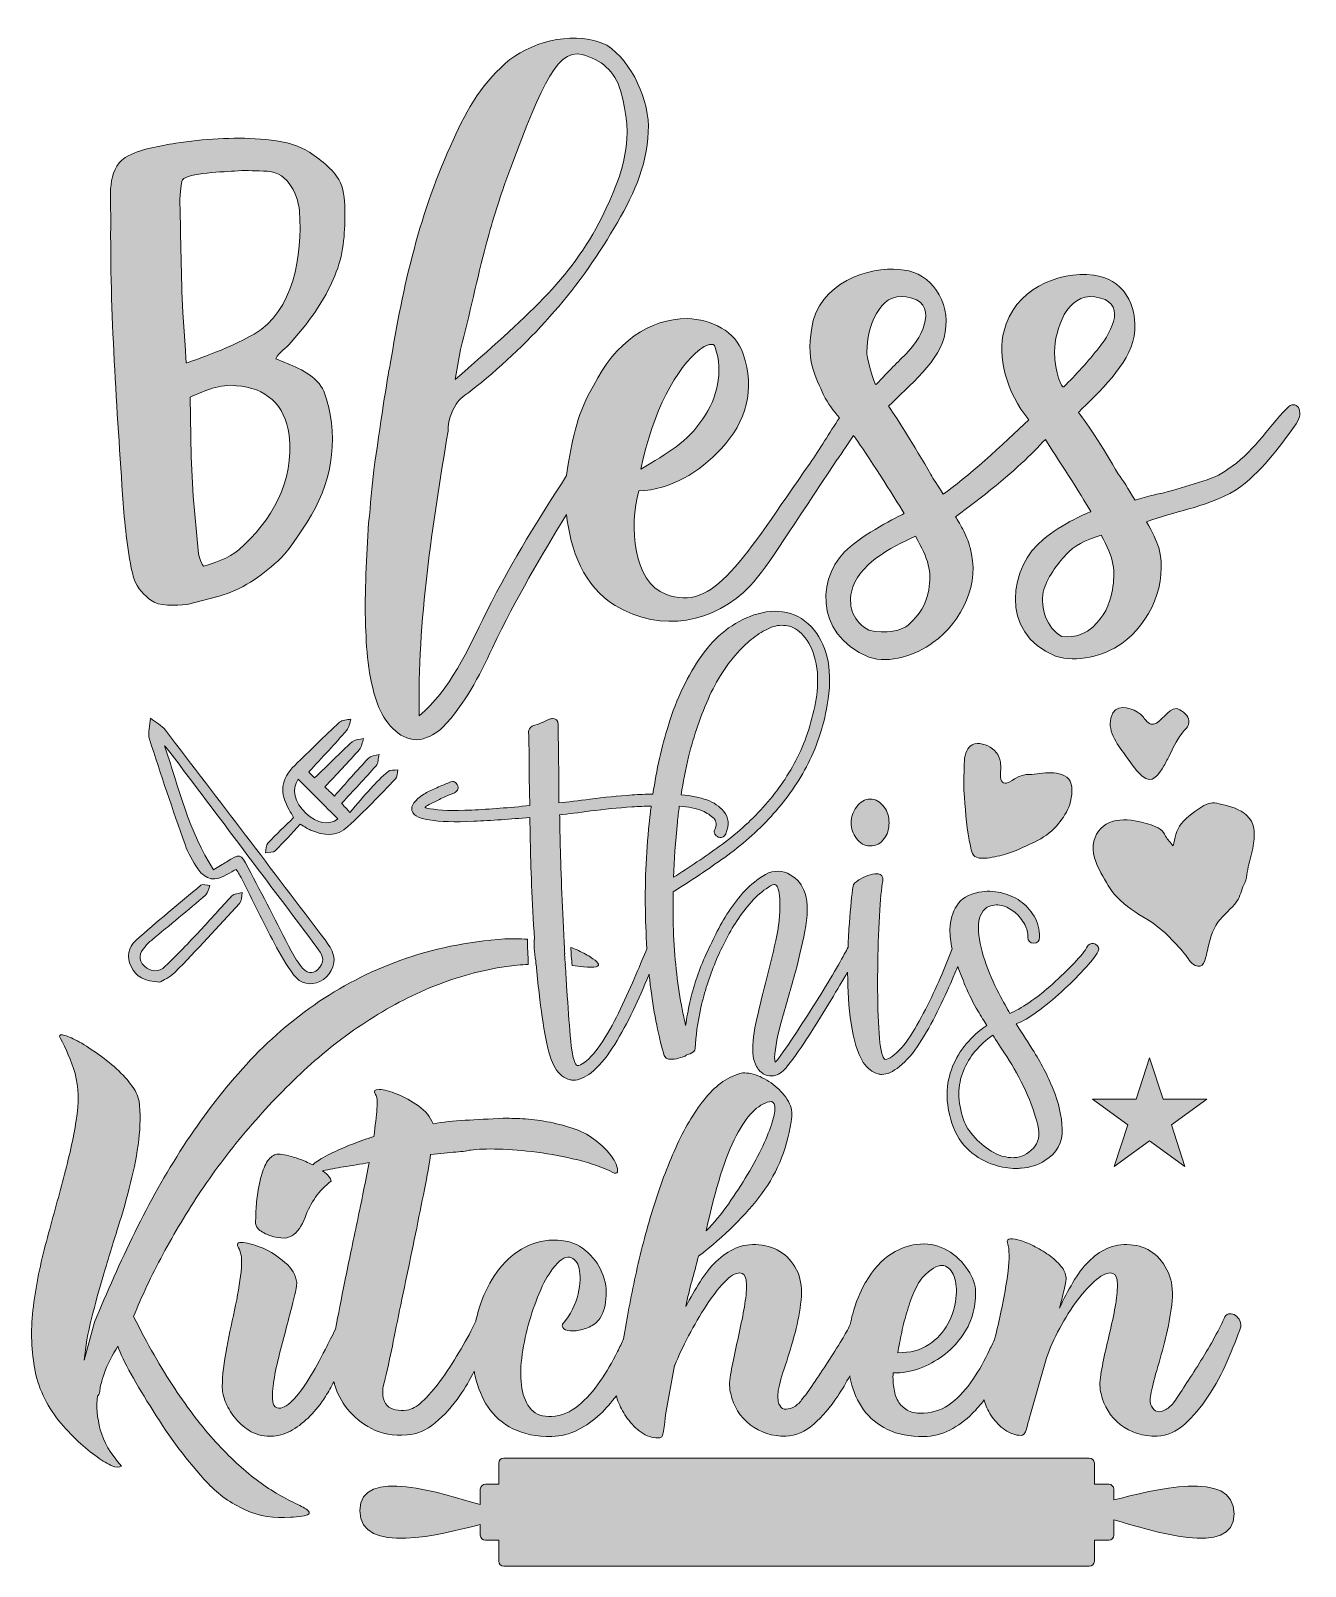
# Model space of a CAD drawing. Header units: inches. Extents: x 0.57 to 5.45, y -5.92 to -0.05.
import ezdxf

# ---------------------------------------------------------------- set-up
doc = ezdxf.new("R2010")
doc.units = ezdxf.units.IN
doc.header["$MEASUREMENT"] = 0
doc.layers.add('Layer 1', color=7, linetype='Continuous')

# ---------------------------------------------------------------- blocks, each defined once
blk = doc.blocks.new('block 2')
at = {"layer": 'Layer 1', "lineweight": 0}
for points, knots in [([(2.0948, -3.0089), (2.0855, -3.0142), (2.0807, -3.018), (2.0782, -3.0204), (2.0815, -3.0217), (2.0876, -3.0234), (2.0987, -3.0248), (2.1338, -3.0318), (2.1866, -3.0334), (2.2576, -3.0299), (2.3266, -3.0266), (2.4013, -3.0209), (2.48, -3.0128), (2.4785, -2.9639), (2.4777, -2.9161), (2.4777, -2.8707), (2.4777, -2.8212), (2.4768, -2.7742), (2.4751, -2.7311), (2.4751, -2.7227), (2.4797, -2.7156), (2.4888, -2.7097), (2.4888, -2.7097), (2.4918, -2.7083), (2.4918, -2.7083), (2.5023, -2.7049), (2.5128, -2.7011), (2.5233, -2.6968), (2.5339, -2.6926), (2.5444, -2.6879), (2.5549, -2.6828), (2.5605, -2.6808), (2.5641, -2.6802), (2.5674, -2.6802), (2.5773, -2.6802), (2.5889, -2.6865), (2.5889, -2.7044), (2.5889, -2.7497), (2.5893, -2.7985), (2.5902, -2.8509), (2.591, -2.8992), (2.5915, -2.9497), (2.5915, -3.0025), (2.6253, -2.999), (2.6655, -2.9942), (2.7111, -2.9881), (2.7635, -2.9812), (2.8175, -2.9759), (2.8717, -2.9723), (2.8984, -2.9706), (2.9249, -2.9696), (2.9509, -2.9691), (2.965, -2.8762), (2.9846, -2.7877), (3.01, -2.7059), (3.0417, -2.6039), (3.0846, -2.5142), (3.1375, -2.4392), (3.1912, -2.3631), (3.2585, -2.3109), (3.3375, -2.284), (3.3795, -2.2694), (3.4214, -2.2661), (3.4618, -2.2744), (3.5029, -2.2828), (3.5389, -2.3059), (3.5686, -2.343), (3.5941, -2.3741), (3.6117, -2.4143), (3.6208, -2.4624), (3.6298, -2.5099), (3.6289, -2.5656), (3.6182, -2.6279), (3.6024, -2.7161), (3.5755, -2.7958), (3.5383, -2.8648), (3.5013, -2.9336), (3.4558, -2.9974), (3.4029, -3.0546), (3.3503, -3.1117), (3.2906, -3.1643), (3.2255, -3.2109), (3.1624, -3.2561), (3.0963, -3.3004), (3.0288, -3.3427), (3.0273, -3.4021), (3.0278, -3.4577), (3.0303, -3.508), (3.0329, -3.5602), (3.0368, -3.6102), (3.042, -3.6566), (3.0473, -3.7038), (3.0543, -3.7493), (3.0628, -3.7917), (3.0668, -3.8119), (3.0713, -3.8326), (3.0762, -3.8535), (3.08, -3.8252), (3.0854, -3.7957), (3.0923, -3.7652), (3.1056, -3.707), (3.1247, -3.6489), (3.1494, -3.5927), (3.1599, -3.5698), (3.1722, -3.5439), (3.1862, -3.515), (3.2002, -3.486), (3.2163, -3.457), (3.234, -3.4287), (3.2518, -3.4003), (3.272, -3.3733), (3.2942, -3.3484), (3.3167, -3.3234), (3.3417, -3.3015), (3.3686, -3.2835), (3.402, -3.262), (3.4349, -3.2582), (3.4657, -3.272), (3.4957, -3.2856), (3.5168, -3.3072), (3.5285, -3.3364), (3.5432, -3.3695), (3.5457, -3.4155), (3.5357, -3.4728), (3.5261, -3.5279), (3.5128, -3.5869), (3.4962, -3.6481), (3.4795, -3.7096), (3.4622, -3.7705), (3.445, -3.8291), (3.4279, -3.8873), (3.4183, -3.9374), (3.4167, -3.9781), (3.4167, -3.986), (3.4177, -3.9909), (3.4188, -3.9938), (3.4211, -3.9918), (3.4253, -3.9878), (3.4313, -3.9803), (3.4551, -3.9481), (3.4818, -3.9091), (3.5105, -3.8647), (3.5393, -3.8202), (3.5668, -3.7771), (3.5929, -3.7352), (3.6186, -3.694), (3.6415, -3.6559), (3.6607, -3.6217), (3.6785, -3.5903), (3.6904, -3.5685), (3.6975, -3.5546), (3.6986, -3.5229), (3.7002, -3.4919), (3.7024, -3.4619), (3.7067, -3.402), (3.7116, -3.3545), (3.7169, -3.3207), (3.7168, -3.3118), (3.7273, -3.3042), (3.7386, -3.2975), (3.7496, -3.2911), (3.7612, -3.2855), (3.7732, -3.2809), (3.7861, -3.276), (3.7974, -3.2736), (3.8077, -3.2736), (3.8179, -3.2736), (3.8235, -3.2778), (3.8264, -3.2813), (3.8293, -3.2848), (3.8324, -3.2912), (3.8304, -3.3014), (3.8252, -3.327), (3.8209, -3.3723), (3.8175, -3.4359), (3.814, -3.4994), (3.8118, -3.5679), (3.811, -3.6397), (3.8101, -3.7104), (3.811, -3.778), (3.8136, -3.8408), (3.8161, -3.9024), (3.8217, -3.9462), (3.83, -3.971), (3.832, -3.9765), (3.8357, -3.9835), (3.8405, -3.9835), (3.8474, -3.9835), (3.8562, -3.9798), (3.866, -3.9727), (3.8907, -3.9546), (3.9144, -3.928), (3.9361, -3.8936), (3.9587, -3.8581), (3.9805, -3.8192), (4.001, -3.7781), (4.0217, -3.7367), (4.0405, -3.6955), (4.057, -3.6558), (4.057, -3.6558), (4.096, -3.5612), (4.096, -3.5612), (4.0898, -3.5351), (4.0868, -3.5099), (4.0874, -3.486), (4.0884, -3.4516), (4.097, -3.4213), (4.113, -3.3959), (4.1296, -3.3695), (4.1583, -3.3522), (4.1984, -3.3445), (4.226, -3.339), (4.2543, -3.3395), (4.2821, -3.3459), (4.3097, -3.3524), (4.3345, -3.3631), (4.3558, -3.378), (4.3773, -3.393), (4.3952, -3.4123), (4.4091, -3.4355), (4.4233, -3.4591), (4.4305, -3.4864), (4.4305, -3.5165), (4.4305, -3.5304), (4.4215, -3.5393), (4.4077, -3.5393), (4.3938, -3.5393), (4.3848, -3.5304), (4.3848, -3.5165), (4.3863, -3.5003), (4.3824, -3.4842), (4.3732, -3.4674), (4.3635, -3.4497), (4.3508, -3.4341), (4.3355, -3.4211), (4.3204, -3.4085), (4.3031, -3.3996), (4.2841, -3.3949), (4.2662, -3.3904), (4.248, -3.3927), (4.2298, -3.4018), (4.2068, -3.4178), (4.1952, -3.4435), (4.196, -3.4795), (4.1969, -3.5182), (4.205, -3.5601), (4.2202, -3.6041), (4.2357, -3.6487), (4.2539, -3.6913), (4.2745, -3.7308), (4.292, -3.7644), (4.306, -3.7901), (4.3161, -3.8076), (4.3373, -3.7989), (4.3617, -3.7853), (4.3889, -3.7669), (4.4206, -3.7455), (4.4514, -3.7212), (4.4805, -3.6946), (4.5098, -3.6679), (4.5374, -3.6412), (4.5625, -3.6153), (4.5869, -3.5899), (4.6044, -3.5679), (4.6142, -3.5499), (4.6142, -3.5499), (4.6163, -3.5471), (4.6163, -3.5471), (4.6235, -3.5398), (4.6338, -3.5384), (4.6437, -3.5434), (4.6567, -3.5499), (4.6585, -3.561), (4.6545, -3.5691), (4.6433, -3.5897), (4.6251, -3.6133), (4.5988, -3.6415), (4.5735, -3.6686), (4.545, -3.6966), (4.5142, -3.7247), (4.4835, -3.7528), (4.4514, -3.7791), (4.4189, -3.8029), (4.3914, -3.8229), (4.365, -3.8379), (4.3403, -3.8477), (4.3567, -3.8727), (4.3779, -3.9055), (4.4037, -3.946), (4.4345, -3.9945), (4.4609, -4.0455), (4.482, -4.0973), (4.5034, -4.1499), (4.5151, -4.2011), (4.517, -4.2495), (4.5188, -4.3012), (4.4966, -4.342), (4.4509, -4.3705), (4.4249, -4.3872), (4.3943, -4.3971), (4.3602, -4.3999), (4.3534, -4.4004), (4.3466, -4.4007), (4.3397, -4.4007), (4.3126, -4.4007), (4.2848, -4.3963), (4.2572, -4.3875), (4.2226, -4.3766), (4.1902, -4.3581), (4.1611, -4.3326), (4.1316, -4.3068), (4.1092, -4.2715), (4.0946, -4.2277), (4.0693, -4.15), (4.0703, -4.0771), (4.0976, -4.0108), (4.1232, -3.9485), (4.1671, -3.8956), (4.2282, -3.8536), (4.2185, -3.8386), (4.2071, -3.82), (4.194, -3.7979), (4.1772, -3.7696), (4.161, -3.7374), (4.1461, -3.7021), (4.1358, -3.6778), (4.1263, -3.6529), (4.1172, -3.6279), (4.1107, -3.643), (4.1039, -3.6588), (4.0969, -3.6758), (4.0793, -3.7179), (4.0598, -3.7605), (4.0389, -3.8023), (4.0178, -3.8445), (3.9951, -3.8845), (3.9714, -3.9214), (3.9472, -3.959), (3.9212, -3.9891), (3.8941, -4.0108), (3.8689, -4.0312), (3.8469, -4.0412), (3.8269, -4.0412), (3.8219, -4.0412), (3.817, -4.0405), (3.8123, -4.0392), (3.7903, -4.0333), (3.7711, -4.0183), (3.7555, -3.9949), (3.7335, -3.9582), (3.7179, -3.9081), (3.709, -3.8457), (3.7003, -3.7845), (3.6958, -3.7196), (3.6958, -3.6527), (3.6958, -3.6516), (3.6959, -3.6505), (3.6959, -3.6494), (3.6771, -3.6811), (3.6561, -3.7165), (3.6324, -3.756), (3.6065, -3.7992), (3.5787, -3.8442), (3.5497, -3.8899), (3.5208, -3.9354), (3.4928, -3.9754), (3.4664, -4.0088), (3.4506, -4.0286), (3.4357, -4.0402), (3.4208, -4.0444), (3.4149, -4.0462), (3.4089, -4.0471), (3.4032, -4.0471), (3.3944, -4.0471), (3.3858, -4.045), (3.3778, -4.041), (3.365, -4.0346), (3.3548, -4.0245), (3.3476, -4.0109), (3.3408, -3.9984), (3.3364, -3.9851), (3.3344, -3.9714), (3.3307, -3.9367), (3.3344, -3.8944), (3.3451, -3.8452), (3.3556, -3.7969), (3.368, -3.7452), (3.3819, -3.6915), (3.3958, -3.6376), (3.409, -3.5831), (3.4211, -3.5295), (3.433, -3.4766), (3.4382, -3.4275), (3.4365, -3.3834), (3.4365, -3.3449), (3.4298, -3.3273), (3.4242, -3.3191), (3.4217, -3.3154), (3.4193, -3.3147), (3.4165, -3.3147), (3.4126, -3.3147), (3.4053, -3.3164), (3.393, -3.3249), (3.3693, -3.3402), (3.3477, -3.3588), (3.3285, -3.3806), (3.3087, -3.4029), (3.2901, -3.4271), (3.2732, -3.4526), (3.2561, -3.4781), (3.2405, -3.505), (3.2268, -3.5325), (3.2133, -3.5595), (3.201, -3.5857), (3.1904, -3.6104), (3.1664, -3.6687), (3.1477, -3.7275), (3.1348, -3.7851), (3.1219, -3.8427), (3.1145, -3.8953), (3.1128, -3.9413), (3.1128, -3.9518), (3.1028, -3.9584), (3.0933, -3.9629), (3.0854, -3.9626), (3.0799, -3.9661), (3.0741, -3.9707), (3.0689, -3.9726), (3.0637, -3.9746), (3.0582, -3.9763), (3.0462, -3.98), (3.0347, -3.9824), (3.0243, -3.9833), (3.0026, -3.9853), (2.996, -3.9733), (2.9944, -3.9683), (2.9732, -3.8995), (2.9559, -3.8138), (2.9428, -3.7132), (2.9404, -3.695), (2.9384, -3.6761), (2.9364, -3.6572), (2.9364, -3.6572), (2.9272, -3.6797), (2.9272, -3.6797), (2.909, -3.7238), (2.8887, -3.769), (2.8666, -3.814), (2.8447, -3.8588), (2.8207, -3.9015), (2.7952, -3.941), (2.7692, -3.9813), (2.7423, -4.0127), (2.7153, -4.0344), (2.6893, -4.0538), (2.6671, -4.0631), (2.6471, -4.0631), (2.6426, -4.0631), (2.6382, -4.0626), (2.634, -4.0617), (2.6115, -4.0566), (2.5922, -4.041), (2.5765, -4.0155), (2.563, -3.993), (2.5515, -3.9566), (2.5413, -3.9039), (2.5314, -3.8536), (2.5227, -3.7951), (2.5155, -3.73), (2.5115, -3.6944), (2.508, -3.6572), (2.5048, -3.6189), (2.5042, -3.6189), (2.5036, -3.619), (2.503, -3.619), (2.504, -3.603), (2.4987, -3.5863), (2.4975, -3.5703), (2.4964, -3.5554), (2.4978, -3.5402), (2.4967, -3.5254), (2.4971, -3.5254), (2.4976, -3.5254), (2.498, -3.5254), (2.4979, -3.5249), (2.4979, -3.5243), (2.4979, -3.5238), (2.4934, -3.4512), (2.4898, -3.3819), (2.4871, -3.3179), (2.4844, -3.2528), (2.4826, -3.1954), (2.4817, -3.1473), (2.481, -3.1082), (2.4805, -3.0786), (2.4804, -3.0584), (2.4052, -3.0648), (2.3329, -3.0697), (2.2654, -3.073), (2.1933, -3.0765), (2.136, -3.0747), (2.095, -3.0676), (2.0694, -3.0638), (2.0343, -3.0558), (2.0288, -3.0316), (2.0246, -3.013), (2.0391, -2.9931), (2.0745, -2.9692), (2.088, -2.9614), (2.1025, -2.9542), (2.1183, -2.9472), (2.1341, -2.9402), (2.1525, -2.9323), (2.1736, -2.9235), (2.1754, -2.922), (2.1796, -2.9206), (2.1837, -2.9206), (2.188, -2.9206), (2.1962, -2.9222), (2.2022, -2.9327), (2.2064, -2.9401), (2.2059, -2.9463), (2.2047, -2.9502), (2.2029, -2.9562), (2.1985, -2.9609), (2.1917, -2.9643), (2.1678, -2.9736), (2.1493, -2.9816), (2.1341, -2.9892), (2.1341, -2.9892), (2.0948, -3.0089), (2.0948, -3.0089)], [0, 0, 0, 0, 1, 1, 1, 2, 2, 2, 3, 3, 3, 4, 4, 4, 5, 5, 5, 6, 6, 6, 7, 7, 7, 8, 8, 8, 9, 9, 9, 10, 10, 10, 11, 11, 11, 12, 12, 12, 13, 13, 13, 14, 14, 14, 15, 15, 15, 16, 16, 16, 17, 17, 17, 18, 18, 18, 19, 19, 19, 20, 20, 20, 21, 21, 21, 22, 22, 22, 23, 23, 23, 24, 24, 24, 25, 25, 25, 26, 26, 26, 27, 27, 27, 28, 28, 28, 29, 29, 29, 30, 30, 30, 31, 31, 31, 32, 32, 32, 33, 33, 33, 34, 34, 34, 35, 35, 35, 36, 36, 36, 37, 37, 37, 38, 38, 38, 39, 39, 39, 40, 40, 40, 41, 41, 41, 42, 42, 42, 43, 43, 43, 44, 44, 44, 45, 45, 45, 46, 46, 46, 47, 47, 47, 48, 48, 48, 49, 49, 49, 50, 50, 50, 51, 51, 51, 52, 52, 52, 53, 53, 53, 54, 54, 54, 55, 55, 55, 56, 56, 56, 57, 57, 57, 58, 58, 58, 59, 59, 59, 60, 60, 60, 61, 61, 61, 62, 62, 62, 63, 63, 63, 64, 64, 64, 65, 65, 65, 66, 66, 66, 67, 67, 67, 68, 68, 68, 69, 69, 69, 70, 70, 70, 71, 71, 71, 72, 72, 72, 73, 73, 73, 74, 74, 74, 75, 75, 75, 76, 76, 76, 77, 77, 77, 78, 78, 78, 79, 79, 79, 80, 80, 80, 81, 81, 81, 82, 82, 82, 83, 83, 83, 84, 84, 84, 85, 85, 85, 86, 86, 86, 87, 87, 87, 88, 88, 88, 89, 89, 89, 90, 90, 90, 91, 91, 91, 92, 92, 92, 93, 93, 93, 94, 94, 94, 95, 95, 95, 96, 96, 96, 97, 97, 97, 98, 98, 98, 99, 99, 99, 100, 100, 100, 101, 101, 101, 102, 102, 102, 103, 103, 103, 104, 104, 104, 105, 105, 105, 106, 106, 106, 107, 107, 107, 108, 108, 108, 109, 109, 109, 110, 110, 110, 111, 111, 111, 112, 112, 112, 113, 113, 113, 114, 114, 114, 115, 115, 115, 116, 116, 116, 117, 117, 117, 118, 118, 118, 119, 119, 119, 120, 120, 120, 121, 121, 121, 122, 122, 122, 123, 123, 123, 124, 124, 124, 125, 125, 125, 126, 126, 126, 127, 127, 127, 128, 128, 128, 129, 129, 129, 130, 130, 130, 131, 131, 131, 132, 132, 132, 133, 133, 133, 134, 134, 134, 135, 135, 135, 136, 136, 136, 137, 137, 137, 138, 138, 138, 139, 139, 139, 140, 140, 140, 141, 141, 141, 142, 142, 142, 143, 143, 143, 144, 144, 144, 145, 145, 145, 146, 146, 146, 147, 147, 147, 148, 148, 148, 149, 149, 149, 150, 150, 150, 151, 151, 151, 152, 152, 152, 153, 153, 153, 154, 154, 154, 155, 155, 155, 156, 156, 156, 157, 157, 157, 158, 158, 158, 159, 159, 159, 160, 160, 160, 161, 161, 161, 162, 162, 162, 163, 163, 163, 164, 164, 164, 165, 165, 165, 166, 166, 166, 167, 167, 167, 168, 168, 168, 169, 169, 169, 170, 170, 170, 171, 171, 171, 172, 172, 172, 173, 173, 173, 174, 174, 174, 175, 175, 175, 176, 176, 176, 177, 177, 177, 177]), ([(3.0296, -3.2869), (3.0905, -3.2488), (3.1497, -3.2091), (3.2058, -3.1685), (3.2676, -3.1239), (3.3238, -3.0738), (3.3729, -3.0196), (3.4217, -2.9656), (3.4639, -2.9052), (3.4982, -2.8401), (3.5324, -2.7751), (3.5575, -2.7005), (3.5729, -2.6183), (3.583, -2.5626), (3.5839, -2.513), (3.5756, -2.471), (3.5672, -2.4295), (3.5531, -2.396), (3.5335, -2.3716), (3.5144, -2.3476), (3.4941, -2.3328), (3.4732, -2.3273), (3.4633, -2.3248), (3.4535, -2.3235), (3.4439, -2.3235), (3.4331, -2.3235), (3.4224, -2.3251), (3.412, -2.3284), (3.3915, -2.335), (3.3706, -2.3459), (3.35, -2.3608), (3.3288, -2.376), (3.3095, -2.3923), (3.2926, -2.4092), (3.2432, -2.4586), (3.2013, -2.5204), (3.168, -2.593), (3.1344, -2.6663), (3.1073, -2.7449), (3.0876, -2.8265), (3.076, -2.8743), (3.0665, -2.9228), (3.0587, -2.9715), (3.0977, -2.9747), (3.131, -2.9812), (3.1573, -2.9915), (3.1835, -3.0008), (3.2055, -3.0157), (3.2225, -3.0356), (3.2414, -3.0576), (3.2439, -3.0861), (3.2298, -3.1204), (3.2234, -3.1332), (3.2144, -3.135), (3.2096, -3.135), (3.2057, -3.135), (3.2017, -3.1339), (3.1978, -3.1316), (3.1915, -3.1281), (3.1876, -3.1233), (3.1862, -3.1175), (3.1854, -3.114), (3.1852, -3.1085), (3.1889, -3.1023), (3.1974, -3.0792), (3.1906, -3.0688), (3.1847, -3.0629), (3.1728, -3.0509), (3.1577, -3.0408), (3.1399, -3.0326), (3.1166, -3.0236), (3.0868, -3.0179), (3.052, -3.0154), (3.0492, -3.0357), (3.0467, -3.056), (3.0446, -3.0763), (3.0369, -3.1515), (3.0318, -3.2222), (3.0296, -3.2869)], [0, 0, 0, 0, 1, 1, 1, 2, 2, 2, 3, 3, 3, 4, 4, 4, 5, 5, 5, 6, 6, 6, 7, 7, 7, 8, 8, 8, 9, 9, 9, 10, 10, 10, 11, 11, 11, 12, 12, 12, 13, 13, 13, 14, 14, 14, 15, 15, 15, 16, 16, 16, 17, 17, 17, 18, 18, 18, 19, 19, 19, 20, 20, 20, 21, 21, 21, 22, 22, 22, 23, 23, 23, 24, 24, 24, 25, 25, 25, 26, 26, 26, 26]), ([(2.5942, -3.0482), (2.5943, -3.0649), (2.5947, -3.0921), (2.5955, -3.1298), (2.5963, -3.1771), (2.598, -3.2327), (2.6007, -3.2999), (2.6033, -3.3653), (2.6063, -3.4347), (2.6099, -3.508), (2.6105, -3.5209), (2.6112, -3.5335), (2.6118, -3.5463), (2.612, -3.5463), (2.6121, -3.5464), (2.6122, -3.5464), (2.6123, -3.5576), (2.6128, -3.5686), (2.6134, -3.5796), (2.6134, -3.5805), (2.6131, -3.5813), (2.6132, -3.5823), (2.6146, -3.5954), (2.6144, -3.6086), (2.6161, -3.6217), (2.616, -3.6217), (2.6159, -3.6216), (2.6158, -3.6216), (2.6176, -3.6542), (2.6196, -3.6862), (2.6216, -3.7174), (2.6259, -3.783), (2.6303, -3.8419), (2.6347, -3.8926), (2.6399, -3.9538), (2.6464, -3.9801), (2.6509, -3.9913), (2.6523, -3.9955), (2.6566, -4.0071), (2.6617, -4.0071), (2.6685, -4.0071), (2.6774, -4.0033), (2.6872, -3.9963), (2.7119, -3.9782), (2.7364, -3.9502), (2.7599, -3.9133), (2.784, -3.8755), (2.8066, -3.8341), (2.8273, -3.7902), (2.8484, -3.7453), (2.8682, -3.7014), (2.8861, -3.6596), (2.9025, -3.6211), (2.9164, -3.5882), (2.928, -3.5604), (2.9243, -3.5048), (2.9222, -3.4474), (2.9217, -3.3882), (2.9208, -3.273), (2.9275, -3.1548), (2.9414, -3.0369), (2.9423, -3.0294), (2.9436, -3.0221), (2.9446, -3.0147), (2.9204, -3.0153), (2.8958, -3.0164), (2.8707, -3.018), (2.8171, -3.0215), (2.7641, -3.0267), (2.7131, -3.0336), (2.6671, -3.0399), (2.6272, -3.0448), (2.5942, -3.0482)], [0, 0, 0, 0, 1, 1, 1, 2, 2, 2, 3, 3, 3, 4, 4, 4, 5, 5, 5, 6, 6, 6, 7, 7, 7, 8, 8, 8, 9, 9, 9, 10, 10, 10, 11, 11, 11, 12, 12, 12, 13, 13, 13, 14, 14, 14, 15, 15, 15, 16, 16, 16, 17, 17, 17, 18, 18, 18, 19, 19, 19, 20, 20, 20, 21, 21, 21, 22, 22, 22, 23, 23, 23, 24, 24, 24, 24]), ([(4.2518, -3.8904), (4.1987, -3.9277), (4.1607, -3.9736), (4.1388, -4.0268), (4.1156, -4.083), (4.1157, -4.1462), (4.1391, -4.2146), (4.1471, -4.2371), (4.1621, -4.2603), (4.1836, -4.2835), (4.2052, -4.3068), (4.2293, -4.3258), (4.2551, -4.34), (4.2787, -4.3529), (4.3038, -4.3595), (4.3295, -4.3595), (4.3295, -4.3595), (4.3339, -4.3594), (4.3339, -4.3594), (4.3604, -4.3586), (4.3841, -4.3466), (4.4065, -4.3227), (4.4264, -4.3028), (4.4318, -4.2744), (4.4231, -4.2357), (4.4138, -4.1941), (4.3982, -4.1495), (4.3768, -4.1032), (4.3553, -4.0568), (4.3309, -4.0129), (4.3043, -3.9726), (4.2818, -3.9384), (4.2641, -3.9108), (4.2518, -3.8904)], [0, 0, 0, 0, 1, 1, 1, 2, 2, 2, 3, 3, 3, 4, 4, 4, 5, 5, 5, 6, 6, 6, 7, 7, 7, 8, 8, 8, 9, 9, 9, 10, 10, 10, 11, 11, 11, 11])]:
    blk.add_open_spline(points, degree=3, knots=knots, dxfattribs=at)
blk = doc.blocks.new('block 3')
at = {"layer": 'Layer 1', "lineweight": 0}
for points, knots in [([(5.1931, -4.9773), (5.1987, -4.9853), (5.201, -4.9948), (5.2001, -5.006), (5.1861, -5.0461), (5.1689, -5.09), (5.1484, -5.1375), (5.1278, -5.1851), (5.1036, -5.2298), (5.0756, -5.2718), (5.0476, -5.3138), (5.0176, -5.3492), (4.9854, -5.3781), (4.9532, -5.407), (4.918, -5.4224), (4.8798, -5.4243), (4.8257, -5.4261), (4.779, -5.4117), (4.7399, -5.3809), (4.7007, -5.3502), (4.676, -5.3105), (4.6657, -5.262), (4.6601, -5.2434), (4.6596, -5.2193), (4.6643, -5.19), (4.669, -5.1606), (4.6753, -5.1289), (4.6832, -5.0948), (4.6911, -5.0608), (4.699, -5.0263), (4.707, -4.9913), (4.7149, -4.9564), (4.7207, -4.9244), (4.7245, -4.8955), (4.7282, -4.8666), (4.7289, -4.8435), (4.7266, -4.8262), (4.7242, -4.809), (4.7156, -4.8003), (4.7007, -4.8003), (4.6839, -4.8003), (4.6634, -4.8113), (4.6391, -4.8332), (4.6149, -4.8552), (4.5906, -4.8829), (4.5664, -4.9165), (4.5421, -4.95), (4.5198, -4.9867), (4.4993, -5.0263), (4.4787, -5.0659), (4.4633, -5.1035), (4.4531, -5.1389), (4.4531, -5.1389), (4.3957, -5.3404), (4.3957, -5.3404), (4.3901, -5.3581), (4.3861, -5.3725), (4.3838, -5.3837), (4.3815, -5.3949), (4.3789, -5.4031), (4.3761, -5.4082), (4.3734, -5.4133), (4.3708, -5.4168), (4.3684, -5.4187), (4.3661, -5.4206), (4.3631, -5.4215), (4.3594, -5.4215), (4.3379, -5.4215), (4.3174, -5.4145), (4.2978, -5.4005), (4.2782, -5.3865), (4.2619, -5.3702), (4.2488, -5.3516), (4.2358, -5.3329), (4.2265, -5.3143), (4.2209, -5.2956), (4.2198, -5.2922), (4.2191, -5.289), (4.2183, -5.2859), (4.2039, -5.3042), (4.1889, -5.322), (4.1726, -5.3383), (4.147, -5.3639), (4.1185, -5.3849), (4.0873, -5.4012), (4.056, -5.4175), (4.0227, -5.4257), (3.9873, -5.4257), (3.9332, -5.4266), (3.887, -5.4178), (3.8488, -5.3991), (3.8105, -5.3805), (3.78, -5.3553), (3.7571, -5.3236), (3.7343, -5.2919), (3.718, -5.2555), (3.7082, -5.2145), (3.7065, -5.2075), (3.7052, -5.2004), (3.7039, -5.1934), (3.6901, -5.2205), (3.6748, -5.2467), (3.6578, -5.2718), (3.6294, -5.3138), (3.5988, -5.3492), (3.5662, -5.3781), (3.5335, -5.407), (3.4981, -5.4224), (3.4599, -5.4243), (3.4076, -5.4261), (3.3619, -5.4117), (3.3228, -5.3809), (3.2836, -5.3502), (3.2589, -5.3105), (3.2486, -5.262), (3.243, -5.2434), (3.2428, -5.2193), (3.2479, -5.19), (3.253, -5.1606), (3.2593, -5.1289), (3.2668, -5.0948), (3.2743, -5.0608), (3.2817, -5.0263), (3.2892, -4.9913), (3.2966, -4.9564), (3.3022, -4.9244), (3.306, -4.8955), (3.3097, -4.8666), (3.3102, -4.8435), (3.3074, -4.8262), (3.3046, -4.809), (3.2966, -4.8003), (3.2836, -4.8003), (3.2668, -4.8003), (3.2467, -4.8125), (3.2234, -4.8367), (3.2001, -4.861), (3.177, -4.8908), (3.1542, -4.9263), (3.1313, -4.9617), (3.1092, -4.9999), (3.0877, -5.041), (3.0663, -5.082), (3.0486, -5.1193), (3.0346, -5.1529), (3.0346, -5.1529), (3.0332, -5.1543), (3.0332, -5.1543), (3.0332, -5.1543), (2.9996, -5.3431), (2.9996, -5.3431), (2.9977, -5.3627), (2.9959, -5.3784), (2.994, -5.39), (2.9921, -5.4017), (2.9905, -5.4105), (2.9891, -5.4166), (2.9877, -5.4227), (2.9856, -5.4266), (2.9828, -5.4285), (2.98, -5.4303), (2.9758, -5.4313), (2.9702, -5.4313), (2.9479, -5.4313), (2.9264, -5.4241), (2.9059, -5.4096), (2.8854, -5.3951), (2.8681, -5.3779), (2.8541, -5.3578), (2.8401, -5.3378), (2.8289, -5.318), (2.8205, -5.2984), (2.8159, -5.2876), (2.8128, -5.2782), (2.8111, -5.2699), (2.7922, -5.2955), (2.7719, -5.3193), (2.7492, -5.3404), (2.7231, -5.3646), (2.6947, -5.3847), (2.6639, -5.4005), (2.6331, -5.4164), (2.6, -5.4248), (2.5645, -5.4257), (2.5058, -5.4266), (2.4561, -5.4168), (2.4156, -5.3963), (2.375, -5.3758), (2.3433, -5.3483), (2.3204, -5.3138), (2.2976, -5.2793), (2.281, -5.2396), (2.2708, -5.1949), (2.2694, -5.1888), (2.2685, -5.1826), (2.2673, -5.1765), (2.2507, -5.2087), (2.2329, -5.2399), (2.2127, -5.269), (2.1842, -5.31), (2.1528, -5.3448), (2.1183, -5.3732), (2.0838, -5.4017), (2.0478, -5.4173), (2.0106, -5.4201), (1.9574, -5.4238), (1.9119, -5.4157), (1.8742, -5.3956), (1.8364, -5.3756), (1.8058, -5.3506), (1.7825, -5.3208), (1.7592, -5.2909), (1.7431, -5.2606), (1.7343, -5.2298), (1.7329, -5.2252), (1.7319, -5.2209), (1.7307, -5.2166), (1.7204, -5.2357), (1.7098, -5.2545), (1.6986, -5.2725), (1.6809, -5.301), (1.6613, -5.3259), (1.6398, -5.3473), (1.6184, -5.3688), (1.596, -5.3865), (1.5727, -5.4005), (1.5494, -5.4145), (1.5251, -5.4224), (1.5, -5.4243), (1.4664, -5.4261), (1.4379, -5.4206), (1.4146, -5.4075), (1.3913, -5.3944), (1.3715, -5.3781), (1.3552, -5.3585), (1.3389, -5.339), (1.3265, -5.3192), (1.3181, -5.2991), (1.3097, -5.2791), (1.305, -5.2625), (1.3041, -5.2494), (1.3022, -5.2093), (1.3064, -5.1618), (1.3167, -5.1067), (1.327, -5.0517), (1.3382, -4.9972), (1.3503, -4.9431), (1.3624, -4.889), (1.3708, -4.8398), (1.3754, -4.7955), (1.3801, -4.7512), (1.3768, -4.7206), (1.3657, -4.7038), (1.3563, -4.6889), (1.3624, -4.6824), (1.3838, -4.6843), (1.4053, -4.6861), (1.4305, -4.6933), (1.4594, -4.7059), (1.4883, -4.7185), (1.5163, -4.7365), (1.5433, -4.7598), (1.5704, -4.7831), (1.5853, -4.8088), (1.5881, -4.8367), (1.589, -4.847), (1.586, -4.8656), (1.579, -4.8927), (1.572, -4.9198), (1.5641, -4.9505), (1.5552, -4.985), (1.5463, -5.0195), (1.5368, -5.0559), (1.5265, -5.0941), (1.5163, -5.1324), (1.5083, -5.1676), (1.5027, -5.1998), (1.4971, -5.2319), (1.4946, -5.2587), (1.4951, -5.2802), (1.4955, -5.3017), (1.5018, -5.3138), (1.5139, -5.3166), (1.5307, -5.3203), (1.5498, -5.3112), (1.5713, -5.2893), (1.5927, -5.2674), (1.614, -5.2394), (1.635, -5.2054), (1.6559, -5.1713), (1.6769, -5.1335), (1.6979, -5.092), (1.7114, -5.0653), (1.7243, -5.04), (1.7368, -5.0154), (1.747, -4.9605), (1.759, -4.8995), (1.7727, -4.8318), (1.7877, -4.7586), (1.8035, -4.6819), (1.8203, -4.6017), (1.8371, -4.5215), (1.852, -4.4469), (1.8651, -4.3779), (1.8324, -4.3844), (1.8, -4.39), (1.7678, -4.3947), (1.7404, -4.3987), (1.7135, -4.4039), (1.6871, -4.4099), (1.6878, -4.4104), (1.6888, -4.4109), (1.6895, -4.4115), (1.7086, -4.4254), (1.7186, -4.438), (1.7196, -4.4492), (1.6739, -4.4847), (1.6408, -4.5308), (1.6203, -4.5877), (1.6081, -4.6213), (1.5911, -4.6448), (1.5692, -4.6584), (1.5473, -4.6719), (1.5139, -4.6693), (1.4692, -4.6507), (1.4514, -4.6414), (1.4403, -4.633), (1.4356, -4.6255), (1.4309, -4.618), (1.4295, -4.6064), (1.4314, -4.5905), (1.4314, -4.5737), (1.4326, -4.5532), (1.4349, -4.529), (1.4372, -4.5047), (1.441, -4.4807), (1.4461, -4.4569), (1.4512, -4.4331), (1.458, -4.4112), (1.4664, -4.3912), (1.4748, -4.3711), (1.486, -4.3578), (1.5, -4.3513), (1.5083, -4.3448), (1.5246, -4.3443), (1.5489, -4.3499), (1.5732, -4.3555), (1.5979, -4.3637), (1.6231, -4.3744), (1.6324, -4.3783), (1.6409, -4.3828), (1.6493, -4.3872), (1.6528, -4.3841), (1.6567, -4.3808), (1.6615, -4.3772), (1.676, -4.3665), (1.6977, -4.3541), (1.7266, -4.3401), (1.7518, -4.328), (1.7769, -4.317), (1.8021, -4.3072), (1.8273, -4.2974), (1.8543, -4.2879), (1.8832, -4.2786), (1.8888, -4.2357), (1.8928, -4.2002), (1.8951, -4.1722), (1.8975, -4.1442), (1.8958, -4.1261), (1.8902, -4.1177), (1.8809, -4.1046), (1.8856, -4.0983), (1.9042, -4.0988), (1.9229, -4.0993), (1.9457, -4.1051), (1.9728, -4.1163), (1.9998, -4.1275), (2.0269, -4.1426), (2.0539, -4.1617), (2.081, -4.1809), (2.0996, -4.2035), (2.1099, -4.2296), (2.1472, -4.2231), (2.188, -4.2186), (2.2323, -4.2163), (2.2766, -4.214), (2.3253, -4.2114), (2.3785, -4.2086), (2.3981, -4.2086), (2.4228, -4.2093), (2.4526, -4.2107), (2.4825, -4.2121), (2.5135, -4.2159), (2.5457, -4.2219), (2.5778, -4.228), (2.6098, -4.2361), (2.6415, -4.2464), (2.6732, -4.2567), (2.7012, -4.2706), (2.7254, -4.2884), (2.7487, -4.3061), (2.7674, -4.3233), (2.7814, -4.3401), (2.7954, -4.3569), (2.8049, -4.3716), (2.8101, -4.3842), (2.8152, -4.3968), (2.8168, -4.4065), (2.815, -4.4136), (2.8131, -4.4205), (2.8075, -4.4212), (2.7982, -4.4156), (2.7599, -4.397), (2.7149, -4.3812), (2.6632, -4.3681), (2.6114, -4.355), (2.5594, -4.3452), (2.5072, -4.3387), (2.4549, -4.3322), (2.4062, -4.3282), (2.361, -4.3268), (2.3157, -4.3254), (2.2801, -4.3266), (2.254, -4.3303), (2.2437, -4.3331), (2.2248, -4.3357), (2.1973, -4.338), (2.1698, -4.3404), (2.1374, -4.3434), (2.1001, -4.3471), (2.0954, -4.3835), (2.0877, -4.4282), (2.077, -4.4814), (2.0663, -4.5346), (2.0548, -4.591), (2.0427, -4.6507), (2.0306, -4.7104), (2.018, -4.771), (2.005, -4.8325), (1.9919, -4.8941), (1.98, -4.9517), (1.9693, -5.0053), (1.9586, -5.059), (1.949, -5.1053), (1.9406, -5.1445), (1.9322, -5.1837), (1.9257, -5.2107), (1.921, -5.2256), (1.9163, -5.249), (1.9161, -5.2676), (1.9203, -5.2816), (1.9245, -5.2956), (1.9313, -5.3061), (1.9406, -5.3131), (1.9499, -5.3201), (1.962, -5.3243), (1.977, -5.3257), (1.9919, -5.3271), (2.0054, -5.3264), (2.0176, -5.3236), (2.0343, -5.3199), (2.0541, -5.3068), (2.077, -5.2844), (2.0999, -5.262), (2.1232, -5.2338), (2.147, -5.1998), (2.1707, -5.1657), (2.1943, -5.1291), (2.2176, -5.09), (2.239, -5.0539), (2.2574, -5.0188), (2.2733, -4.9844), (2.2782, -4.9626), (2.2843, -4.9409), (2.2918, -4.9193), (2.3076, -4.8736), (2.3284, -4.8328), (2.354, -4.7969), (2.3796, -4.761), (2.4111, -4.7318), (2.4484, -4.7094), (2.4857, -4.687), (2.5258, -4.6754), (2.5688, -4.6745), (2.6144, -4.6735), (2.6522, -4.684), (2.6821, -4.7059), (2.7119, -4.7278), (2.7347, -4.7547), (2.7506, -4.7864), (2.7665, -4.8181), (2.7737, -4.8514), (2.7723, -4.8864), (2.7709, -4.9214), (2.7627, -4.951), (2.7478, -4.9752), (2.7375, -4.9892), (2.7238, -4.9999), (2.7066, -5.0074), (2.6893, -5.0149), (2.6727, -5.0195), (2.6569, -5.0214), (2.641, -5.0233), (2.6277, -5.0221), (2.617, -5.0179), (2.6063, -5.0137), (2.6023, -5.0065), (2.6051, -4.9962), (2.6359, -4.9589), (2.6557, -4.9205), (2.6646, -4.8808), (2.6734, -4.8412), (2.6748, -4.8088), (2.6688, -4.7836), (2.6627, -4.7584), (2.6506, -4.7439), (2.6324, -4.7402), (2.6142, -4.7365), (2.5925, -4.7514), (2.5673, -4.785), (2.5487, -4.8092), (2.5314, -4.8405), (2.5156, -4.8787), (2.4997, -4.9169), (2.486, -4.9573), (2.4743, -4.9997), (2.4626, -5.0422), (2.4543, -5.0846), (2.4491, -5.127), (2.444, -5.1695), (2.4442, -5.2074), (2.4498, -5.241), (2.4554, -5.2746), (2.4673, -5.3017), (2.4855, -5.3222), (2.5037, -5.3427), (2.5296, -5.3516), (2.5631, -5.3488), (2.6014, -5.3469), (2.6357, -5.3331), (2.666, -5.3075), (2.6963, -5.2818), (2.7238, -5.2511), (2.7485, -5.2152), (2.7732, -5.1793), (2.7956, -5.141), (2.8157, -5.1004), (2.8239, -5.0839), (2.8315, -5.0682), (2.839, -5.0528), (2.8511, -4.9763), (2.8661, -4.8959), (2.8842, -4.8115), (2.9024, -4.7267), (2.9245, -4.6418), (2.9507, -4.5569), (2.9767, -4.4721), (3.0059, -4.3937), (3.0381, -4.3219), (3.0703, -4.2501), (3.1064, -4.1888), (3.1465, -4.138), (3.1866, -4.0871), (3.2318, -4.0538), (3.2822, -4.0379), (3.299, -4.0333), (3.3193, -4.0349), (3.3431, -4.0428), (3.3668, -4.0508), (3.3894, -4.0629), (3.4109, -4.0792), (3.4323, -4.0955), (3.4503, -4.1147), (3.4648, -4.1366), (3.4792, -4.1585), (3.485, -4.1802), (3.4823, -4.2016), (3.4683, -4.3145), (3.4303, -4.4126), (3.3682, -4.4961), (3.3062, -4.5796), (3.2253, -4.6595), (3.1255, -4.736), (3.1162, -4.7715), (3.1076, -4.8036), (3.0996, -4.8325), (3.0917, -4.8615), (3.084, -4.8936), (3.0766, -4.9291), (3.0943, -4.8955), (3.1124, -4.8638), (3.1311, -4.8339), (3.1498, -4.8041), (3.1705, -4.7782), (3.1934, -4.7563), (3.2162, -4.7344), (3.2409, -4.7176), (3.2675, -4.7059), (3.2941, -4.6943), (3.3237, -4.6898), (3.3564, -4.6926), (3.4263, -4.6992), (3.4762, -4.7351), (3.506, -4.8003), (3.5181, -4.8293), (3.5221, -4.864), (3.5179, -4.9046), (3.5137, -4.9452), (3.506, -4.9867), (3.4948, -5.0291), (3.4836, -5.0715), (3.4713, -5.1126), (3.4578, -5.1522), (3.4442, -5.1919), (3.4351, -5.2242), (3.4305, -5.2494), (3.4277, -5.2727), (3.4286, -5.29), (3.4333, -5.3012), (3.4379, -5.3124), (3.4447, -5.3189), (3.4536, -5.3208), (3.4624, -5.3226), (3.4734, -5.3205), (3.4864, -5.3145), (3.4995, -5.3084), (3.5107, -5.2989), (3.52, -5.2858), (3.5331, -5.2699), (3.5482, -5.2492), (3.5655, -5.2235), (3.5827, -5.1979), (3.6007, -5.1709), (3.6193, -5.1424), (3.638, -5.114), (3.6562, -5.085), (3.6739, -5.0557), (3.6863, -5.035), (3.6966, -5.0161), (3.7058, -4.9981), (3.7085, -4.9843), (3.7115, -4.9707), (3.7152, -4.957), (3.7268, -4.9142), (3.7429, -4.8745), (3.7634, -4.8381), (3.7634, -4.8381), (3.7648, -4.8367), (3.7648, -4.8367), (3.7937, -4.7864), (3.8266, -4.7498), (3.8635, -4.7269), (3.9003, -4.7041), (3.9374, -4.6917), (3.9747, -4.6898), (4.012, -4.688), (4.0465, -4.6961), (4.0782, -4.7143), (4.1099, -4.7325), (4.136, -4.7579), (4.1565, -4.7906), (4.1752, -4.8167), (4.1847, -4.8444), (4.1852, -4.8738), (4.1857, -4.9032), (4.1817, -4.9326), (4.1733, -4.9619), (4.1649, -4.9913), (4.1507, -5.0195), (4.1307, -5.0466), (4.1106, -5.0736), (4.087, -5.0972), (4.06, -5.1172), (4.033, -5.1373), (4.0033, -5.1534), (3.9712, -5.1655), (3.939, -5.1776), (3.9052, -5.1832), (3.8697, -5.1823), (3.8688, -5.2047), (3.87, -5.2256), (3.8733, -5.2452), (3.8765, -5.2648), (3.8828, -5.2816), (3.8921, -5.2956), (3.9014, -5.3096), (3.9138, -5.3203), (3.9292, -5.3278), (3.9446, -5.3352), (3.9639, -5.338), (3.9873, -5.3362), (4.0273, -5.3343), (4.0628, -5.3212), (4.0936, -5.297), (4.1244, -5.2727), (4.1516, -5.2429), (4.1754, -5.2074), (4.1992, -5.172), (4.2204, -5.1342), (4.2391, -5.0941), (4.2462, -5.0789), (4.2529, -5.0645), (4.2596, -5.0501), (4.2673, -5.0169), (4.2751, -4.9838), (4.2824, -4.95), (4.2945, -4.8941), (4.3036, -4.8421), (4.3097, -4.7941), (4.3158, -4.746), (4.3151, -4.7099), (4.3076, -4.6856), (4.3048, -4.6754), (4.3085, -4.67), (4.3188, -4.6696), (4.3291, -4.6691), (4.3424, -4.6714), (4.3587, -4.6765), (4.375, -4.6817), (4.3934, -4.6896), (4.4139, -4.7003), (4.4344, -4.7111), (4.4538, -4.7232), (4.472, -4.7367), (4.4901, -4.7502), (4.5048, -4.7645), (4.516, -4.7794), (4.5272, -4.7943), (4.5323, -4.8092), (4.5314, -4.8241), (4.5305, -4.8325), (4.5279, -4.8463), (4.5237, -4.8654), (4.5195, -4.8845), (4.5137, -4.9076), (4.5062, -4.9347), (4.5221, -4.9011), (4.5391, -4.8687), (4.5573, -4.8374), (4.5755, -4.8062), (4.5953, -4.7796), (4.6168, -4.7577), (4.6382, -4.7358), (4.662, -4.7188), (4.6881, -4.7066), (4.7142, -4.6945), (4.7436, -4.6898), (4.7762, -4.6926), (4.8434, -4.6973), (4.8924, -4.7332), (4.9231, -4.8003), (4.9362, -4.8293), (4.9408, -4.8647), (4.9371, -4.9067), (4.9334, -4.9486), (4.9264, -4.9911), (4.9161, -5.034), (4.9059, -5.0769), (4.8947, -5.1184), (4.8826, -5.1585), (4.8704, -5.1986), (4.862, -5.2312), (4.8574, -5.2564), (4.8518, -5.2797), (4.852, -5.2975), (4.8581, -5.3096), (4.8641, -5.3217), (4.8716, -5.3287), (4.8805, -5.3306), (4.8893, -5.3324), (4.9, -5.3299), (4.9126, -5.3229), (4.9252, -5.3159), (4.9362, -5.3059), (4.9455, -5.2928), (4.9567, -5.2769), (4.9707, -5.256), (4.9875, -5.2298), (5.0043, -5.2037), (5.022, -5.176), (5.0407, -5.1466), (5.0593, -5.1172), (5.077, -5.0874), (5.0938, -5.0571), (5.1106, -5.0268), (5.1246, -4.9995), (5.1358, -4.9752), (5.1395, -4.965), (5.1451, -4.9589), (5.1526, -4.957), (5.16, -4.9552), (5.1672, -4.9561), (5.1742, -4.9598), (5.1812, -4.9636), (5.1875, -4.9694), (5.1931, -4.9773)], [0, 0, 0, 0, 1, 1, 1, 2, 2, 2, 3, 3, 3, 4, 4, 4, 5, 5, 5, 6, 6, 6, 7, 7, 7, 8, 8, 8, 9, 9, 9, 10, 10, 10, 11, 11, 11, 12, 12, 12, 13, 13, 13, 14, 14, 14, 15, 15, 15, 16, 16, 16, 17, 17, 17, 18, 18, 18, 19, 19, 19, 20, 20, 20, 21, 21, 21, 22, 22, 22, 23, 23, 23, 24, 24, 24, 25, 25, 25, 26, 26, 26, 27, 27, 27, 28, 28, 28, 29, 29, 29, 30, 30, 30, 31, 31, 31, 32, 32, 32, 33, 33, 33, 34, 34, 34, 35, 35, 35, 36, 36, 36, 37, 37, 37, 38, 38, 38, 39, 39, 39, 40, 40, 40, 41, 41, 41, 42, 42, 42, 43, 43, 43, 44, 44, 44, 45, 45, 45, 46, 46, 46, 47, 47, 47, 48, 48, 48, 49, 49, 49, 50, 50, 50, 51, 51, 51, 52, 52, 52, 53, 53, 53, 54, 54, 54, 55, 55, 55, 56, 56, 56, 57, 57, 57, 58, 58, 58, 59, 59, 59, 60, 60, 60, 61, 61, 61, 62, 62, 62, 63, 63, 63, 64, 64, 64, 65, 65, 65, 66, 66, 66, 67, 67, 67, 68, 68, 68, 69, 69, 69, 70, 70, 70, 71, 71, 71, 72, 72, 72, 73, 73, 73, 74, 74, 74, 75, 75, 75, 76, 76, 76, 77, 77, 77, 78, 78, 78, 79, 79, 79, 80, 80, 80, 81, 81, 81, 82, 82, 82, 83, 83, 83, 84, 84, 84, 85, 85, 85, 86, 86, 86, 87, 87, 87, 88, 88, 88, 89, 89, 89, 90, 90, 90, 91, 91, 91, 92, 92, 92, 93, 93, 93, 94, 94, 94, 95, 95, 95, 96, 96, 96, 97, 97, 97, 98, 98, 98, 99, 99, 99, 100, 100, 100, 101, 101, 101, 102, 102, 102, 103, 103, 103, 104, 104, 104, 105, 105, 105, 106, 106, 106, 107, 107, 107, 108, 108, 108, 109, 109, 109, 110, 110, 110, 111, 111, 111, 112, 112, 112, 113, 113, 113, 114, 114, 114, 115, 115, 115, 116, 116, 116, 117, 117, 117, 118, 118, 118, 119, 119, 119, 120, 120, 120, 121, 121, 121, 122, 122, 122, 123, 123, 123, 124, 124, 124, 125, 125, 125, 126, 126, 126, 127, 127, 127, 128, 128, 128, 129, 129, 129, 130, 130, 130, 131, 131, 131, 132, 132, 132, 133, 133, 133, 134, 134, 134, 135, 135, 135, 136, 136, 136, 137, 137, 137, 138, 138, 138, 139, 139, 139, 140, 140, 140, 141, 141, 141, 142, 142, 142, 143, 143, 143, 144, 144, 144, 145, 145, 145, 146, 146, 146, 147, 147, 147, 148, 148, 148, 149, 149, 149, 150, 150, 150, 151, 151, 151, 152, 152, 152, 153, 153, 153, 154, 154, 154, 155, 155, 155, 156, 156, 156, 157, 157, 157, 158, 158, 158, 159, 159, 159, 160, 160, 160, 161, 161, 161, 162, 162, 162, 163, 163, 163, 164, 164, 164, 165, 165, 165, 166, 166, 166, 167, 167, 167, 168, 168, 168, 169, 169, 169, 170, 170, 170, 171, 171, 171, 172, 172, 172, 173, 173, 173, 174, 174, 174, 175, 175, 175, 176, 176, 176, 177, 177, 177, 178, 178, 178, 179, 179, 179, 180, 180, 180, 181, 181, 181, 182, 182, 182, 183, 183, 183, 184, 184, 184, 185, 185, 185, 186, 186, 186, 187, 187, 187, 188, 188, 188, 189, 189, 189, 190, 190, 190, 191, 191, 191, 192, 192, 192, 193, 193, 193, 194, 194, 194, 195, 195, 195, 196, 196, 196, 197, 197, 197, 198, 198, 198, 199, 199, 199, 200, 200, 200, 201, 201, 201, 202, 202, 202, 203, 203, 203, 204, 204, 204, 205, 205, 205, 206, 206, 206, 207, 207, 207, 208, 208, 208, 209, 209, 209, 210, 210, 210, 211, 211, 211, 212, 212, 212, 213, 213, 213, 214, 214, 214, 215, 215, 215, 216, 216, 216, 217, 217, 217, 218, 218, 218, 219, 219, 219, 220, 220, 220, 221, 221, 221, 222, 222, 222, 223, 223, 223, 224, 224, 224, 225, 225, 225, 226, 226, 226, 227, 227, 227, 228, 228, 228, 229, 229, 229, 230, 230, 230, 231, 231, 231, 232, 232, 232, 233, 233, 233, 234, 234, 234, 235, 235, 235, 236, 236, 236, 237, 237, 237, 238, 238, 238, 239, 239, 239, 240, 240, 240, 241, 241, 241, 242, 242, 242, 243, 243, 243, 244, 244, 244, 245, 245, 245, 246, 246, 246, 247, 247, 247, 248, 248, 248, 249, 249, 249, 250, 250, 250, 251, 251, 251, 252, 252, 252, 253, 253, 253, 254, 254, 254, 255, 255, 255, 256, 256, 256, 257, 257, 257, 258, 258, 258, 259, 259, 259, 260, 260, 260, 261, 261, 261, 262, 262, 262, 263, 263, 263, 264, 264, 264, 265, 265, 265, 265]), ([(3.1549, -4.6395), (3.1847, -4.6087), (3.2129, -4.5744), (3.2395, -4.5367), (3.2661, -4.4989), (3.2906, -4.4611), (3.313, -4.4234), (3.3354, -4.3856), (3.3547, -4.3494), (3.371, -4.3149), (3.3873, -4.2804), (3.3995, -4.2501), (3.4074, -4.224), (3.4153, -4.1979), (3.4186, -4.1776), (3.4172, -4.1631), (3.4158, -4.1487), (3.409, -4.1429), (3.3969, -4.1456), (3.3521, -4.155), (3.3095, -4.1986), (3.2689, -4.2765), (3.2283, -4.3543), (3.1903, -4.4754), (3.1549, -4.6395)], [0, 0, 0, 0, 1, 1, 1, 2, 2, 2, 3, 3, 3, 4, 4, 4, 5, 5, 5, 6, 6, 6, 7, 7, 7, 8, 8, 8, 8]), ([(3.8879, -5.1053), (3.9346, -5.1063), (3.974, -5.096), (4.0061, -5.0746), (4.0383, -5.0531), (4.0628, -5.0268), (4.0796, -4.9955), (4.0964, -4.9643), (4.1066, -4.9319), (4.1104, -4.8983), (4.1141, -4.8647), (4.1118, -4.8365), (4.1034, -4.8136), (4.095, -4.7908), (4.0819, -4.7771), (4.0642, -4.7724), (4.0465, -4.7677), (4.0231, -4.7789), (3.9943, -4.806), (3.9784, -4.82), (3.9649, -4.8395), (3.9537, -4.8647), (3.9425, -4.8899), (3.9327, -4.9162), (3.9243, -4.9438), (3.9159, -4.9713), (3.9087, -4.9992), (3.9026, -5.0277), (3.8966, -5.0562), (3.8917, -5.082), (3.8879, -5.1053)], [0, 0, 0, 0, 1, 1, 1, 2, 2, 2, 3, 3, 3, 4, 4, 4, 5, 5, 5, 6, 6, 6, 7, 7, 7, 8, 8, 8, 9, 9, 9, 10, 10, 10, 10])]:
    blk.add_open_spline(points, degree=3, knots=knots, dxfattribs=at)
blk = doc.blocks.new('block 4')
at = {"layer": 'Layer 1', "lineweight": 0}
for points, knots in [([(0.8769, -0.7637), (0.8769, -0.6887), (0.8611, -0.5822), (0.9321, -0.5348), (0.9913, -0.4993), (1.0624, -0.4914), (1.1255, -0.4796), (1.2321, -0.4638), (1.3426, -0.4559), (1.4491, -0.4638), (1.5044, -0.4677), (1.5596, -0.4756), (1.6109, -0.4993), (1.6543, -0.523), (1.7135, -0.5664), (1.7411, -0.6058), (1.7648, -0.6374), (1.7688, -0.6769), (1.7727, -0.7163), (1.7727, -0.7992), (1.7727, -0.8781), (1.7451, -0.9571), (1.7175, -1.036), (1.674, -1.107), (1.6227, -1.1741), (1.6227, -1.1741), (1.5675, -1.2412), (1.5675, -1.2412), (1.5478, -1.2649), (1.5201, -1.2767), (1.5083, -1.3043), (1.5635, -1.328), (1.6306, -1.3478), (1.674, -1.3991), (1.6938, -1.4227), (1.7017, -1.4543), (1.7096, -1.4859), (1.749, -1.6556), (1.7096, -1.8134), (1.6109, -1.9555), (1.5833, -1.9949), (1.5517, -2.0463), (1.5162, -2.0778), (1.4491, -2.137), (1.3781, -2.1883), (1.2913, -2.212), (1.2913, -2.212), (1.1689, -2.2436), (1.1689, -2.2436), (1.1255, -2.2475), (1.0584, -2.2515), (1.0308, -2.2278), (1.0071, -2.2081), (0.9795, -2.1883), (0.9637, -2.141), (0.94, -2.0463), (0.9321, -1.9476), (0.9242, -1.8568), (0.9006, -1.4938), (0.8729, -1.1307), (0.8769, -0.7637)], [0, 0, 0, 0, 1, 1, 1, 2, 2, 2, 3, 3, 3, 4, 4, 4, 5, 5, 5, 6, 6, 6, 7, 7, 7, 8, 8, 8, 9, 9, 9, 10, 10, 10, 11, 11, 11, 12, 12, 12, 13, 13, 13, 14, 14, 14, 15, 15, 15, 16, 16, 16, 17, 17, 17, 18, 18, 18, 19, 19, 19, 20, 20, 20, 20]), ([(1.1413, -0.7085), (1.1452, -0.8466), (1.1452, -0.9847), (1.1531, -1.1268), (1.1531, -1.1268), (1.161, -1.253), (1.161, -1.253), (1.161, -1.253), (1.165, -1.3201), (1.165, -1.3201), (1.1689, -1.3201), (1.3228, -1.2688), (1.4254, -1.2096), (1.5754, -1.1228), (1.6109, -0.9097), (1.5991, -0.74), (1.5912, -0.665), (1.5478, -0.5822), (1.4609, -0.5861), (1.4215, -0.5861), (1.386, -0.5822), (1.3505, -0.5861), (1.2913, -0.5901), (1.1531, -0.594), (1.1492, -0.6256), (1.1492, -0.6256), (1.1413, -0.669), (1.1413, -0.7085)], [0, 0, 0, 0, 1, 1, 1, 2, 2, 2, 3, 3, 3, 4, 4, 4, 5, 5, 5, 6, 6, 6, 7, 7, 7, 8, 8, 8, 9, 9, 9, 9]), ([(1.3583, -1.407), (1.2952, -1.3991), (1.236, -1.4267), (1.1808, -1.4504), (1.1808, -1.4504), (1.1847, -1.6792), (1.1847, -1.6792), (1.1847, -1.6792), (1.1926, -1.8292), (1.1926, -1.8292), (1.1926, -1.8292), (1.2044, -1.9673), (1.2044, -1.9673), (1.2044, -1.9673), (1.2123, -2.0502), (1.2123, -2.0502), (1.2242, -2.0936), (1.2321, -2.0976), (1.2321, -2.0976), (1.2636, -2.0897), (1.3307, -2.066), (1.3662, -2.0344), (1.4925, -1.9239), (1.5793, -1.774), (1.5596, -1.5964), (1.5438, -1.478), (1.4688, -1.4148), (1.3583, -1.407)], [0, 0, 0, 0, 1, 1, 1, 2, 2, 2, 3, 3, 3, 4, 4, 4, 5, 5, 5, 6, 6, 6, 7, 7, 7, 8, 8, 8, 9, 9, 9, 9])]:
    blk.add_open_spline(points, degree=3, knots=knots, dxfattribs=at)
blk = doc.blocks.new('block 5')
at = {"layer": 'Layer 1', "lineweight": 0}
for points, knots in [([(5.4112, -1.553), (5.3441, -1.6477), (5.277, -1.7384), (5.1823, -1.8055), (5.0481, -1.8805), (4.9495, -1.8844), (4.839, -1.9279), (4.8627, -1.9673), (4.8785, -2.0028), (4.8863, -2.0265), (4.9219, -2.1607), (4.8548, -2.3146), (4.7443, -2.3935), (4.6772, -2.4409), (4.5706, -2.4685), (4.4917, -2.4409), (4.2707, -2.3541), (4.3181, -2.0936), (4.4444, -1.9949), (4.5114, -1.9357), (4.6259, -1.8884), (4.6259, -1.8884), (4.5904, -1.8253), (4.4917, -1.6753), (4.4522, -1.6122), (4.397, -1.6714), (4.3378, -1.7305), (4.2234, -1.8213), (4.2234, -1.8213), (4.1089, -1.9081), (4.1089, -1.9081), (4.1168, -1.92), (4.1286, -1.9436), (4.1405, -1.9634), (4.1523, -1.9871), (4.1602, -2.0107), (4.1642, -2.0265), (4.2036, -2.1607), (4.1366, -2.3067), (4.0221, -2.3896), (3.959, -2.4369), (3.8564, -2.4725), (3.7774, -2.4448), (3.5604, -2.358), (3.5801, -2.1212), (3.7064, -2.0226), (3.7735, -1.9634), (3.9116, -1.8963), (3.9116, -1.8963), (3.8761, -1.8331), (3.7656, -1.6635), (3.7261, -1.6082), (3.7236, -1.6044), (3.7208, -1.6008), (3.7182, -1.597), (3.6907, -1.6392), (3.6613, -1.6827), (3.6551, -1.6911), (3.4854, -1.9436), (3.3946, -2.0936), (3.3236, -2.1725), (3.1855, -2.3146), (2.9842, -2.3541), (2.8066, -2.2475), (2.6876, -2.1761), (2.6344, -2.0338), (2.6204, -1.8991), (2.5217, -2.0618), (2.4302, -2.2152), (2.337, -2.4093), (2.2857, -2.5198), (2.2305, -2.6264), (2.1476, -2.7132), (2.1239, -2.7369), (2.0924, -2.7526), (2.0608, -2.7605), (1.9898, -2.7684), (1.9306, -2.7053), (1.903, -2.6382), (1.8635, -2.5395), (1.8556, -2.433), (1.8516, -2.3264), (1.8477, -2.1923), (1.8556, -2.062), (1.8635, -1.9318), (1.8714, -1.8608), (1.8753, -1.7937), (1.8832, -1.7305), (1.9069, -1.5648), (1.9345, -1.3754), (1.9464, -1.3241), (1.9937, -1.0281), (2.0608, -0.7361), (2.1871, -0.4677), (2.2384, -0.3493), (2.3055, -0.2388), (2.4041, -0.1599), (2.5028, -0.0849), (2.6606, -0.0494), (2.7751, -0.1047), (2.8698, -0.1678), (2.9408, -0.3178), (2.9329, -0.4361), (2.929, -0.5703), (2.8698, -0.6927), (2.8027, -0.8032), (2.6606, -1.0478), (2.4712, -1.257), (2.2542, -1.4267), (2.2344, -1.4425), (2.2108, -1.4543), (2.1989, -1.478), (2.1792, -1.5056), (2.1673, -1.5451), (2.1673, -1.5806), (2.1082, -1.9397), (2.049, -2.3067), (2.0569, -2.6698), (2.1752, -2.5711), (2.2423, -2.4172), (2.3134, -2.2751), (2.4205, -2.058), (2.5156, -1.9173), (2.6202, -1.7511), (2.6216, -1.7385), (2.6231, -1.7263), (2.6251, -1.7148), (2.6448, -1.6003), (2.6646, -1.5056), (2.7238, -1.407), (2.8066, -1.2412), (2.9369, -1.1504), (3.0829, -1.1504), (3.1737, -1.1544), (3.2684, -1.1978), (3.296, -1.2846), (3.3433, -1.4227), (3.3078, -1.5451), (3.2131, -1.6477), (3.1263, -1.7384), (3.0198, -1.8055), (2.8974, -1.8095), (2.8579, -1.9436), (2.8777, -2.1607), (3, -2.2041), (3.1855, -2.2791), (3.296, -2.066), (3.5525, -1.7029), (3.588, -1.6513), (3.6262, -1.5866), (3.6648, -1.5301), (3.6421, -1.5029), (3.6202, -1.4754), (3.6038, -1.4425), (3.5762, -1.3754), (3.5288, -1.3122), (3.5643, -1.1583), (3.6077, -0.9926), (3.8169, -0.9452), (3.9116, -0.965), (4.0142, -0.9768), (4.0892, -1.0833), (4.0695, -1.2017), (4.0537, -1.3122), (3.9274, -1.407), (3.8524, -1.4859), (3.8682, -1.5056), (3.955, -1.6437), (4.0142, -1.7463), (4.0221, -1.7621), (4.0418, -1.7897), (4.0616, -1.8213), (4.1444, -1.7661), (4.2944, -1.6279), (4.3891, -1.5372), (4.3023, -1.4346), (4.2668, -1.2886), (4.2944, -1.1978), (4.3299, -1.0439), (4.4996, -0.965), (4.6377, -0.9847), (4.7443, -0.9965), (4.8114, -1.0952), (4.7916, -1.2175), (4.7719, -1.328), (4.6575, -1.4306), (4.5785, -1.5096), (4.5983, -1.5293), (4.6733, -1.6437), (4.7324, -1.7463), (4.7482, -1.7661), (4.7679, -1.8016), (4.7956, -1.845), (4.839, -1.8292), (4.8982, -1.8174), (4.9061, -1.8174), (4.9889, -1.7897), (5.0955, -1.77), (5.1507, -1.7266), (5.2415, -1.6674), (5.3007, -1.5727), (5.3757, -1.4938), (5.4112, -1.4543), (5.4467, -1.5056), (5.4112, -1.553)], [0, 0, 0, 0, 1, 1, 1, 2, 2, 2, 3, 3, 3, 4, 4, 4, 5, 5, 5, 6, 6, 6, 7, 7, 7, 8, 8, 8, 9, 9, 9, 10, 10, 10, 11, 11, 11, 12, 12, 12, 13, 13, 13, 14, 14, 14, 15, 15, 15, 16, 16, 16, 17, 17, 17, 18, 18, 18, 19, 19, 19, 20, 20, 20, 21, 21, 21, 22, 22, 22, 23, 23, 23, 24, 24, 24, 25, 25, 25, 26, 26, 26, 27, 27, 27, 28, 28, 28, 29, 29, 29, 30, 30, 30, 31, 31, 31, 32, 32, 32, 33, 33, 33, 34, 34, 34, 35, 35, 35, 36, 36, 36, 37, 37, 37, 38, 38, 38, 39, 39, 39, 40, 40, 40, 41, 41, 41, 42, 42, 42, 43, 43, 43, 44, 44, 44, 45, 45, 45, 46, 46, 46, 47, 47, 47, 48, 48, 48, 49, 49, 49, 50, 50, 50, 51, 51, 51, 52, 52, 52, 53, 53, 53, 54, 54, 54, 55, 55, 55, 56, 56, 56, 57, 57, 57, 58, 58, 58, 59, 59, 59, 60, 60, 60, 61, 61, 61, 62, 62, 62, 63, 63, 63, 64, 64, 64, 65, 65, 65, 66, 66, 66, 67, 67, 67, 68, 68, 68, 68]), ([(2.195, -1.3833), (2.4633, -1.1465), (2.637, -1.0005), (2.7554, -0.7637), (2.8422, -0.5861), (2.8816, -0.4598), (2.8264, -0.2783), (2.8067, -0.2033), (2.7514, -0.1599), (2.6804, -0.1402), (2.5738, -0.1165), (2.5107, -0.298), (2.3844, -0.6335), (2.3647, -0.6927), (2.3291, -0.7992), (2.3134, -0.8663), (2.2778, -0.9965), (2.2502, -1.1346), (2.2147, -1.2688), (2.2147, -1.2688), (2.195, -1.3833), (2.195, -1.3833)], [0, 0, 0, 0, 1, 1, 1, 2, 2, 2, 3, 3, 3, 4, 4, 4, 5, 5, 5, 6, 6, 6, 7, 7, 7, 7]), ([(3.8051, -1.403), (3.8564, -1.3478), (3.884, -1.3201), (3.9274, -1.2767), (3.9826, -1.2215), (4.0497, -1.0833), (3.9195, -1.0676), (3.8169, -1.0478), (3.7695, -1.1859), (3.7695, -1.2767), (3.7656, -1.2846), (3.7972, -1.4109), (3.8051, -1.403)], [0, 0, 0, 0, 1, 1, 1, 2, 2, 2, 3, 3, 3, 4, 4, 4, 4]), ([(4.5233, -1.4109), (4.5667, -1.3675), (4.618, -1.3122), (4.6575, -1.2609), (4.7088, -1.1978), (4.7679, -1.0833), (4.6417, -1.0676), (4.5351, -1.0518), (4.4878, -1.1938), (4.4878, -1.2767), (4.4878, -1.3596), (4.5154, -1.4188), (4.5233, -1.4109)], [0, 0, 0, 0, 1, 1, 1, 2, 2, 2, 3, 3, 3, 4, 4, 4, 4]), ([(2.9053, -1.7266), (3.0079, -1.6635), (3.0829, -1.624), (3.1421, -1.5332), (3.1973, -1.4543), (3.221, -1.3556), (3.1894, -1.2609), (3.1855, -1.2373), (3.15, -1.253), (3.1302, -1.2688), (3.0434, -1.3359), (2.9487, -1.5056), (2.9053, -1.7266)], [0, 0, 0, 0, 1, 1, 1, 2, 2, 2, 3, 3, 3, 4, 4, 4, 4]), ([(3.955, -1.9831), (3.8603, -2.0265), (3.734, -2.0897), (3.7103, -2.1962), (3.6985, -2.2554), (3.7182, -2.3107), (3.7774, -2.3422), (3.8406, -2.358), (3.9077, -2.3422), (3.9274, -2.3225), (3.9747, -2.2791), (3.9945, -2.2475), (4.0063, -2.1883), (4.0182, -2.1173), (4.0063, -2.0699), (3.955, -1.9831)], [0, 0, 0, 0, 1, 1, 1, 2, 2, 2, 3, 3, 3, 4, 4, 4, 5, 5, 5, 5]), ([(4.6653, -1.9792), (4.6022, -1.9989), (4.5627, -2.0186), (4.5312, -2.0541), (4.4996, -2.0857), (4.4562, -2.1449), (4.4444, -2.1962), (4.4325, -2.2554), (4.4562, -2.3343), (4.5154, -2.3659), (4.5706, -2.3738), (4.6101, -2.3501), (4.6338, -2.3304), (4.6772, -2.287), (4.6969, -2.2515), (4.7088, -2.1883), (4.7206, -2.1173), (4.7166, -2.066), (4.6653, -1.9792)], [0, 0, 0, 0, 1, 1, 1, 2, 2, 2, 3, 3, 3, 4, 4, 4, 5, 5, 5, 6, 6, 6, 6])]:
    blk.add_open_spline(points, degree=3, knots=knots, dxfattribs=at)
blk = doc.blocks.new('block 6')
at = {"layer": 'Layer 1', "lineweight": 0}
for points, knots in [([(1.5032, -3.5406), (1.46, -3.4587), (1.4196, -3.3754), (1.3778, -3.2927), (1.3719, -3.281), (1.3646, -3.27), (1.3568, -3.2568), (1.3444, -3.2638), (1.334, -3.2693), (1.3241, -3.2755), (1.2772, -3.3045), (1.2411, -3.2995), (1.2101, -3.2545), (1.1905, -3.2259), (1.1728, -3.1948), (1.1614, -3.1623), (1.114, -3.0283), (1.0681, -2.8939), (1.0251, -2.7585), (1.0176, -2.7348), (1.0272, -2.7057), (1.0288, -2.6791), (1.0483, -2.6943), (1.0719, -2.7061), (1.0864, -2.7251), (1.2907, -2.9916), (1.4938, -3.259), (1.6966, -3.5266), (1.7101, -3.5444), (1.7232, -3.5647), (1.7289, -3.5859), (1.7392, -3.6237), (1.7139, -3.6679), (1.6773, -3.6857), (1.6426, -3.7024), (1.6022, -3.6953), (1.5766, -3.6605), (1.549, -3.6229), (1.525, -3.5821), (1.5032, -3.5406)], [0, 0, 0, 0, 1, 1, 1, 2, 2, 2, 3, 3, 3, 4, 4, 4, 5, 5, 5, 6, 6, 6, 7, 7, 7, 8, 8, 8, 9, 9, 9, 10, 10, 10, 11, 11, 11, 12, 12, 12, 13, 13, 13, 13]), ([(1.4025, -3.2506), (1.4583, -3.3562), (1.5116, -3.4631), (1.5671, -3.5689), (1.5795, -3.5925), (1.5945, -3.6154), (1.612, -3.6354), (1.6332, -3.6595), (1.6569, -3.6563), (1.6765, -3.631), (1.6987, -3.6023), (1.6836, -3.5791), (1.6656, -3.5552), (1.4779, -3.3063), (1.2906, -3.0572), (1.103, -2.8081), (1.0967, -2.7997), (1.0894, -2.792), (1.0826, -2.784), (1.1372, -2.9457), (1.1756, -3.1123), (1.2698, -3.2582), (1.291, -3.2454), (1.3049, -3.2373), (1.3184, -3.2287), (1.3713, -3.1951), (1.3727, -3.1943), (1.4025, -3.2506)], [0, 0, 0, 0, 1, 1, 1, 2, 2, 2, 3, 3, 3, 4, 4, 4, 5, 5, 5, 6, 6, 6, 7, 7, 7, 8, 8, 8, 9, 9, 9, 9])]:
    blk.add_open_spline(points, degree=3, knots=knots, dxfattribs=at)
blk = doc.blocks.new('block 7')
at = {"layer": 'Layer 1', "lineweight": 0}
for points, knots in [([(1.7798, -2.7249), (1.734, -2.7775), (1.6861, -2.8283), (1.6346, -2.8844), (1.6367, -2.8865), (1.6456, -2.8955), (1.6568, -2.9069), (1.7078, -2.8576), (1.7531, -2.812), (1.8007, -2.7689), (1.8107, -2.7598), (1.8292, -2.76), (1.8438, -2.756), (1.8389, -2.7705), (1.8378, -2.7883), (1.8285, -2.7988), (1.786, -2.847), (1.7412, -2.8932), (1.6958, -2.9415), (1.7014, -2.9469), (1.7108, -2.9558), (1.7326, -2.9765), (1.7766, -2.9271), (1.8185, -2.8782), (1.8628, -2.8316), (1.8716, -2.8223), (1.8896, -2.8217), (1.9033, -2.8171), (1.8997, -2.8318), (1.9006, -2.8505), (1.8918, -2.8607), (1.8499, -2.9093), (1.8054, -2.9556), (1.7601, -3.0046), (1.7641, -3.009), (1.773, -3.0187), (1.7921, -3.0393), (1.8193, -3.0076), (1.8445, -2.9768), (1.8713, -2.9475), (1.8922, -2.9247), (1.9137, -2.9022), (1.9375, -2.8827), (1.946, -2.8758), (1.9621, -2.8782), (1.9748, -2.8764), (1.9722, -2.8881), (1.9735, -2.9036), (1.9665, -2.9109), (1.9067, -2.9727), (1.8468, -3.0345), (1.7842, -3.0933), (1.7417, -3.1333), (1.691, -3.1279), (1.641, -3.1066), (1.6301, -3.102), (1.6203, -3.0948), (1.6015, -3.0839), (1.5689, -3.1192), (1.5388, -3.1536), (1.5061, -3.1854), (1.4984, -3.1928), (1.4816, -3.191), (1.4691, -3.1934), (1.4719, -3.1808), (1.4707, -3.1644), (1.4783, -3.1561), (1.5093, -3.1227), (1.5429, -3.0917), (1.5765, -3.0588), (1.5701, -3.0477), (1.565, -3.0386), (1.5597, -3.0296), (1.521, -2.9633), (1.5269, -2.9126), (1.5811, -2.8591), (1.6375, -2.8035), (1.6941, -2.748), (1.7524, -2.6943), (1.7623, -2.6852), (1.7811, -2.6858), (1.7957, -2.6819), (1.7906, -2.6964), (1.7892, -2.7141), (1.7798, -2.7249)], [0, 0, 0, 0, 1, 1, 1, 2, 2, 2, 3, 3, 3, 4, 4, 4, 5, 5, 5, 6, 6, 6, 7, 7, 7, 8, 8, 8, 9, 9, 9, 10, 10, 10, 11, 11, 11, 12, 12, 12, 13, 13, 13, 14, 14, 14, 15, 15, 15, 16, 16, 16, 17, 17, 17, 18, 18, 18, 19, 19, 19, 20, 20, 20, 21, 21, 21, 22, 22, 22, 23, 23, 23, 24, 24, 24, 25, 25, 25, 26, 26, 26, 27, 27, 27, 28, 28, 28, 28]), ([(1.5942, -2.9123), (1.5682, -2.9502), (1.5786, -2.9991), (1.6247, -3.0431), (1.6657, -3.0822), (1.7127, -3.089), (1.7457, -3.064), (1.6953, -3.0136), (1.6445, -2.9627), (1.5942, -2.9123)], [0, 0, 0, 0, 1, 1, 1, 2, 2, 2, 3, 3, 3, 3])]:
    blk.add_open_spline(points, degree=3, knots=knots, dxfattribs=at)

msp = doc.modelspace()

# ---------------------------------------------------------------- hatches: boundary and pattern name
at = {"layer": 'Layer 1', "true_color": 0x333333}
h = msp.add_hatch(color=250, dxfattribs=at)
h.dxf.hatch_style = 2
edge = h.paths.add_edge_path()
edge.add_spline(control_points=[(1.6294, -5.7076), (1.6364, -5.7136), (1.6378, -5.7185), (1.6336, -5.7223), (1.6294, -5.726), (1.621, -5.7288), (1.6084, -5.7307), (1.5958, -5.7325), (1.5811, -5.7339), (1.5643, -5.7349), (1.5028, -5.7404), (1.4449, -5.7309), (1.3908, -5.7062), (1.3368, -5.6815), (1.2896, -5.6481), (1.2496, -5.6062), (1.1703, -5.5213), (1.1003, -5.4285), (1.0397, -5.3278), (1.0061, -5.2765), (0.9777, -5.2296), (0.9544, -5.1872), (0.9311, -5.1447), (0.9143, -5.1091), (0.904, -5.0802), (0.904, -5.0802), (0.897, -5.0914), (0.897, -5.0914), (0.8746, -5.1296), (0.8585, -5.1636), (0.8488, -5.1935), (0.839, -5.2233), (0.8345, -5.2429), (0.8355, -5.2522), (0.8327, -5.2634), (0.8294, -5.2695), (0.8257, -5.2704), (0.821, -5.3105), (0.8247, -5.3536), (0.8369, -5.3998), (0.849, -5.446), (0.876, -5.4924), (0.918, -5.539), (0.9096, -5.5446), (0.8975, -5.5441), (0.8816, -5.5376), (0.8658, -5.5311), (0.8467, -5.5199), (0.8243, -5.504), (0.8019, -5.4882), (0.7779, -5.4683), (0.7522, -5.4446), (0.7266, -5.4208), (0.7021, -5.3944), (0.6788, -5.3655), (0.6294, -5.3049), (0.5981, -5.2371), (0.5851, -5.162), (0.572, -5.0869), (0.5706, -5.0088), (0.5809, -4.9277), (0.5911, -4.8465), (0.6077, -4.764), (0.6305, -4.6801), (0.6534, -4.5961), (0.6753, -4.5152), (0.6963, -4.4373), (0.7173, -4.3595), (0.7334, -4.2863), (0.7445, -4.2177), (0.7557, -4.1491), (0.7543, -4.0892), (0.7403, -4.0379), (0.7245, -3.9867), (0.7058, -3.9419), (0.6844, -3.9036), (0.6779, -3.8925), (0.6804, -3.8878), (0.6921, -3.8896), (0.7037, -3.8915), (0.7201, -3.8978), (0.741, -3.9085), (0.762, -3.9193), (0.7858, -3.9337), (0.8124, -3.9519), (0.839, -3.9701), (0.8646, -3.9899), (0.8893, -4.0113), (0.914, -4.0328), (0.9353, -4.055), (0.953, -4.0778), (0.9707, -4.1007), (0.9814, -4.1224), (0.9852, -4.1429), (0.9908, -4.1895), (0.9903, -4.2392), (0.9838, -4.2918), (0.9772, -4.3445), (0.967, -4.3991), (0.953, -4.4555), (0.939, -4.512), (0.9227, -4.5695), (0.904, -4.6283), (0.8853, -4.687), (0.8674, -4.7456), (0.8502, -4.8039), (0.8329, -4.8622), (0.8173, -4.9191), (0.8033, -4.9745), (0.7893, -5.03), (0.78, -5.0829), (0.7753, -5.1333), (0.7753, -5.1333), (0.8145, -4.9892), (0.8145, -4.9892), (0.8621, -4.8736), (0.9136, -4.7589), (0.9691, -4.6451), (1.0245, -4.5313), (1.0863, -4.4217), (1.1544, -4.3163), (1.2225, -4.2109), (1.2978, -4.1121), (1.3804, -4.0197), (1.4629, -3.9274), (1.5543, -3.8461), (1.6546, -3.7756), (1.7548, -3.7052), (1.8653, -3.6481), (1.9861, -3.6043), (2.1069, -3.5604), (2.2395, -3.5334), (2.3841, -3.5231), (2.412, -3.5219), (2.441, -3.5226), (2.4706, -3.5241), (2.4713, -3.5438), (2.4712, -3.5634), (2.473, -3.5831), (2.4742, -3.5954), (2.4727, -3.6081), (2.4738, -3.6205), (2.446, -3.6219), (2.4184, -3.624), (2.3911, -3.628), (2.296, -3.642), (2.2034, -3.6672), (2.1134, -3.7036), (2.0234, -3.74), (1.9364, -3.7857), (1.8525, -3.8407), (1.7686, -3.8957), (1.6897, -3.9575), (1.6161, -4.026), (1.5424, -4.0946), (1.472, -4.168), (1.4048, -4.2464), (1.3377, -4.3247), (1.2771, -4.4044), (1.223, -4.4856), (1.1689, -4.5667), (1.1199, -4.6481), (1.0761, -4.7297), (1.0322, -4.8113), (0.9949, -4.8904), (0.9642, -4.9668), (1.0164, -5.0713), (1.0689, -5.1632), (1.1216, -5.2424), (1.1742, -5.3217), (1.2267, -5.39), (1.2789, -5.4474), (1.3312, -5.5047), (1.3827, -5.5525), (1.4335, -5.5908), (1.4843, -5.629), (1.5345, -5.6593), (1.5839, -5.6817), (1.6072, -5.6929), (1.6224, -5.7015), (1.6294, -5.7076)], knot_values=[0, 0, 0, 0, 1, 1, 1, 2, 2, 2, 3, 3, 3, 4, 4, 4, 5, 5, 5, 6, 6, 6, 7, 7, 7, 8, 8, 8, 9, 9, 9, 10, 10, 10, 11, 11, 11, 12, 12, 12, 13, 13, 13, 14, 14, 14, 15, 15, 15, 16, 16, 16, 17, 17, 17, 18, 18, 18, 19, 19, 19, 20, 20, 20, 21, 21, 21, 22, 22, 22, 23, 23, 23, 24, 24, 24, 25, 25, 25, 26, 26, 26, 27, 27, 27, 28, 28, 28, 29, 29, 29, 30, 30, 30, 31, 31, 31, 32, 32, 32, 33, 33, 33, 34, 34, 34, 35, 35, 35, 36, 36, 36, 37, 37, 37, 38, 38, 38, 39, 39, 39, 40, 40, 40, 41, 41, 41, 42, 42, 42, 43, 43, 43, 44, 44, 44, 45, 45, 45, 46, 46, 46, 47, 47, 47, 48, 48, 48, 49, 49, 49, 50, 50, 50, 51, 51, 51, 52, 52, 52, 53, 53, 53, 54, 54, 54, 55, 55, 55, 56, 56, 56, 57, 57, 57, 58, 58, 58, 59, 59, 59, 60, 60, 60, 60], degree=3, periodic=1)
edge = h.paths.add_edge_path()
edge.add_spline(control_points=[(2.0948, -3.0089), (2.0855, -3.0142), (2.0807, -3.018), (2.0782, -3.0204), (2.0815, -3.0217), (2.0876, -3.0234), (2.0987, -3.0248), (2.1338, -3.0318), (2.1866, -3.0334), (2.2576, -3.0299), (2.3266, -3.0266), (2.4013, -3.0209), (2.48, -3.0128), (2.4785, -2.9639), (2.4777, -2.9161), (2.4777, -2.8707), (2.4777, -2.8212), (2.4768, -2.7742), (2.4751, -2.7311), (2.4751, -2.7227), (2.4797, -2.7156), (2.4888, -2.7097), (2.4888, -2.7097), (2.4918, -2.7083), (2.4918, -2.7083), (2.5023, -2.7049), (2.5128, -2.7011), (2.5233, -2.6968), (2.5339, -2.6926), (2.5444, -2.6879), (2.5549, -2.6828), (2.5605, -2.6808), (2.5641, -2.6802), (2.5674, -2.6802), (2.5773, -2.6802), (2.5889, -2.6865), (2.5889, -2.7044), (2.5889, -2.7497), (2.5893, -2.7985), (2.5902, -2.8509), (2.591, -2.8992), (2.5915, -2.9497), (2.5915, -3.0025), (2.6253, -2.999), (2.6655, -2.9942), (2.7111, -2.9881), (2.7635, -2.9812), (2.8175, -2.9759), (2.8717, -2.9723), (2.8984, -2.9706), (2.9249, -2.9696), (2.9509, -2.9691), (2.965, -2.8762), (2.9846, -2.7877), (3.01, -2.7059), (3.0417, -2.6039), (3.0846, -2.5142), (3.1375, -2.4392), (3.1912, -2.3631), (3.2585, -2.3109), (3.3375, -2.284), (3.3795, -2.2694), (3.4214, -2.2661), (3.4618, -2.2744), (3.5029, -2.2828), (3.5389, -2.3059), (3.5686, -2.343), (3.5941, -2.3741), (3.6117, -2.4143), (3.6208, -2.4624), (3.6298, -2.5099), (3.6289, -2.5656), (3.6182, -2.6279), (3.6024, -2.7161), (3.5755, -2.7958), (3.5383, -2.8648), (3.5013, -2.9336), (3.4558, -2.9974), (3.4029, -3.0546), (3.3503, -3.1117), (3.2906, -3.1643), (3.2255, -3.2109), (3.1624, -3.2561), (3.0963, -3.3004), (3.0288, -3.3427), (3.0273, -3.4021), (3.0278, -3.4577), (3.0303, -3.508), (3.0329, -3.5602), (3.0368, -3.6102), (3.042, -3.6566), (3.0473, -3.7038), (3.0543, -3.7493), (3.0628, -3.7917), (3.0668, -3.8119), (3.0713, -3.8326), (3.0762, -3.8535), (3.08, -3.8252), (3.0854, -3.7957), (3.0923, -3.7652), (3.1056, -3.707), (3.1247, -3.6489), (3.1494, -3.5927), (3.1599, -3.5698), (3.1722, -3.5439), (3.1862, -3.515), (3.2002, -3.486), (3.2163, -3.457), (3.234, -3.4287), (3.2518, -3.4003), (3.272, -3.3733), (3.2942, -3.3484), (3.3167, -3.3234), (3.3417, -3.3015), (3.3686, -3.2835), (3.402, -3.262), (3.4349, -3.2582), (3.4657, -3.272), (3.4957, -3.2856), (3.5168, -3.3072), (3.5285, -3.3364), (3.5432, -3.3695), (3.5457, -3.4155), (3.5357, -3.4728), (3.5261, -3.5279), (3.5128, -3.5869), (3.4962, -3.6481), (3.4795, -3.7096), (3.4622, -3.7705), (3.445, -3.8291), (3.4279, -3.8873), (3.4183, -3.9374), (3.4167, -3.9781), (3.4167, -3.986), (3.4177, -3.9909), (3.4188, -3.9938), (3.4211, -3.9918), (3.4253, -3.9878), (3.4313, -3.9803), (3.4551, -3.9481), (3.4818, -3.9091), (3.5105, -3.8647), (3.5393, -3.8202), (3.5668, -3.7771), (3.5929, -3.7352), (3.6186, -3.694), (3.6415, -3.6559), (3.6607, -3.6217), (3.6785, -3.5903), (3.6904, -3.5685), (3.6975, -3.5546), (3.6986, -3.5229), (3.7002, -3.4919), (3.7024, -3.4619), (3.7067, -3.402), (3.7116, -3.3545), (3.7169, -3.3207), (3.7168, -3.3118), (3.7273, -3.3042), (3.7386, -3.2975), (3.7496, -3.2911), (3.7612, -3.2855), (3.7732, -3.2809), (3.7861, -3.276), (3.7974, -3.2736), (3.8077, -3.2736), (3.8179, -3.2736), (3.8235, -3.2778), (3.8264, -3.2813), (3.8293, -3.2848), (3.8324, -3.2912), (3.8304, -3.3014), (3.8252, -3.327), (3.8209, -3.3723), (3.8175, -3.4359), (3.814, -3.4994), (3.8118, -3.5679), (3.811, -3.6397), (3.8101, -3.7104), (3.811, -3.778), (3.8136, -3.8408), (3.8161, -3.9024), (3.8217, -3.9462), (3.83, -3.971), (3.832, -3.9765), (3.8357, -3.9835), (3.8405, -3.9835), (3.8474, -3.9835), (3.8562, -3.9798), (3.866, -3.9727), (3.8907, -3.9546), (3.9144, -3.928), (3.9361, -3.8936), (3.9587, -3.8581), (3.9805, -3.8192), (4.001, -3.7781), (4.0217, -3.7367), (4.0405, -3.6955), (4.057, -3.6558), (4.057, -3.6558), (4.096, -3.5612), (4.096, -3.5612), (4.0898, -3.5351), (4.0868, -3.5099), (4.0874, -3.486), (4.0884, -3.4516), (4.097, -3.4213), (4.113, -3.3959), (4.1296, -3.3695), (4.1583, -3.3522), (4.1984, -3.3445), (4.226, -3.339), (4.2543, -3.3395), (4.2821, -3.3459), (4.3097, -3.3524), (4.3345, -3.3631), (4.3558, -3.378), (4.3773, -3.393), (4.3952, -3.4123), (4.4091, -3.4355), (4.4233, -3.4591), (4.4305, -3.4864), (4.4305, -3.5165), (4.4305, -3.5304), (4.4215, -3.5393), (4.4077, -3.5393), (4.3938, -3.5393), (4.3848, -3.5304), (4.3848, -3.5165), (4.3863, -3.5003), (4.3824, -3.4842), (4.3732, -3.4674), (4.3635, -3.4497), (4.3508, -3.4341), (4.3355, -3.4211), (4.3204, -3.4085), (4.3031, -3.3996), (4.2841, -3.3949), (4.2662, -3.3904), (4.248, -3.3927), (4.2298, -3.4018), (4.2068, -3.4178), (4.1952, -3.4435), (4.196, -3.4795), (4.1969, -3.5182), (4.205, -3.5601), (4.2202, -3.6041), (4.2357, -3.6487), (4.2539, -3.6913), (4.2745, -3.7308), (4.292, -3.7644), (4.306, -3.7901), (4.3161, -3.8076), (4.3373, -3.7989), (4.3617, -3.7853), (4.3889, -3.7669), (4.4206, -3.7455), (4.4514, -3.7212), (4.4805, -3.6946), (4.5098, -3.6679), (4.5374, -3.6412), (4.5625, -3.6153), (4.5869, -3.5899), (4.6044, -3.5679), (4.6142, -3.5499), (4.6142, -3.5499), (4.6163, -3.5471), (4.6163, -3.5471), (4.6235, -3.5398), (4.6338, -3.5384), (4.6437, -3.5434), (4.6567, -3.5499), (4.6585, -3.561), (4.6545, -3.5691), (4.6433, -3.5897), (4.6251, -3.6133), (4.5988, -3.6415), (4.5735, -3.6686), (4.545, -3.6966), (4.5142, -3.7247), (4.4835, -3.7528), (4.4514, -3.7791), (4.4189, -3.8029), (4.3914, -3.8229), (4.365, -3.8379), (4.3403, -3.8477), (4.3567, -3.8727), (4.3779, -3.9055), (4.4037, -3.946), (4.4345, -3.9945), (4.4609, -4.0455), (4.482, -4.0973), (4.5034, -4.1499), (4.5151, -4.2011), (4.517, -4.2495), (4.5188, -4.3012), (4.4966, -4.342), (4.4509, -4.3705), (4.4249, -4.3872), (4.3943, -4.3971), (4.3602, -4.3999), (4.3534, -4.4004), (4.3466, -4.4007), (4.3397, -4.4007), (4.3126, -4.4007), (4.2848, -4.3963), (4.2572, -4.3875), (4.2226, -4.3766), (4.1902, -4.3581), (4.1611, -4.3326), (4.1316, -4.3068), (4.1092, -4.2715), (4.0946, -4.2277), (4.0693, -4.15), (4.0703, -4.0771), (4.0976, -4.0108), (4.1232, -3.9485), (4.1671, -3.8956), (4.2282, -3.8536), (4.2185, -3.8386), (4.2071, -3.82), (4.194, -3.7979), (4.1772, -3.7696), (4.161, -3.7374), (4.1461, -3.7021), (4.1358, -3.6778), (4.1263, -3.6529), (4.1172, -3.6279), (4.1107, -3.643), (4.1039, -3.6588), (4.0969, -3.6758), (4.0793, -3.7179), (4.0598, -3.7605), (4.0389, -3.8023), (4.0178, -3.8445), (3.9951, -3.8845), (3.9714, -3.9214), (3.9472, -3.959), (3.9212, -3.9891), (3.8941, -4.0108), (3.8689, -4.0312), (3.8469, -4.0412), (3.8269, -4.0412), (3.8219, -4.0412), (3.817, -4.0405), (3.8123, -4.0392), (3.7903, -4.0333), (3.7711, -4.0183), (3.7555, -3.9949), (3.7335, -3.9582), (3.7179, -3.9081), (3.709, -3.8457), (3.7003, -3.7845), (3.6958, -3.7196), (3.6958, -3.6527), (3.6958, -3.6516), (3.6959, -3.6505), (3.6959, -3.6494), (3.6771, -3.6811), (3.6561, -3.7165), (3.6324, -3.756), (3.6065, -3.7992), (3.5787, -3.8442), (3.5497, -3.8899), (3.5208, -3.9354), (3.4928, -3.9754), (3.4664, -4.0088), (3.4506, -4.0286), (3.4357, -4.0402), (3.4208, -4.0444), (3.4149, -4.0462), (3.4089, -4.0471), (3.4032, -4.0471), (3.3944, -4.0471), (3.3858, -4.045), (3.3778, -4.041), (3.365, -4.0346), (3.3548, -4.0245), (3.3476, -4.0109), (3.3408, -3.9984), (3.3364, -3.9851), (3.3344, -3.9714), (3.3307, -3.9367), (3.3344, -3.8944), (3.3451, -3.8452), (3.3556, -3.7969), (3.368, -3.7452), (3.3819, -3.6915), (3.3958, -3.6376), (3.409, -3.5831), (3.4211, -3.5295), (3.433, -3.4766), (3.4382, -3.4275), (3.4365, -3.3834), (3.4365, -3.3449), (3.4298, -3.3273), (3.4242, -3.3191), (3.4217, -3.3154), (3.4193, -3.3147), (3.4165, -3.3147), (3.4126, -3.3147), (3.4053, -3.3164), (3.393, -3.3249), (3.3693, -3.3402), (3.3477, -3.3588), (3.3285, -3.3806), (3.3087, -3.4029), (3.2901, -3.4271), (3.2732, -3.4526), (3.2561, -3.4781), (3.2405, -3.505), (3.2268, -3.5325), (3.2133, -3.5595), (3.201, -3.5857), (3.1904, -3.6104), (3.1664, -3.6687), (3.1477, -3.7275), (3.1348, -3.7851), (3.1219, -3.8427), (3.1145, -3.8953), (3.1128, -3.9413), (3.1128, -3.9518), (3.1028, -3.9584), (3.0933, -3.9629), (3.0854, -3.9626), (3.0799, -3.9661), (3.0741, -3.9707), (3.0689, -3.9726), (3.0637, -3.9746), (3.0582, -3.9763), (3.0462, -3.98), (3.0347, -3.9824), (3.0243, -3.9833), (3.0026, -3.9853), (2.996, -3.9733), (2.9944, -3.9683), (2.9732, -3.8995), (2.9559, -3.8138), (2.9428, -3.7132), (2.9404, -3.695), (2.9384, -3.6761), (2.9364, -3.6572), (2.9364, -3.6572), (2.9272, -3.6797), (2.9272, -3.6797), (2.909, -3.7238), (2.8887, -3.769), (2.8666, -3.814), (2.8447, -3.8588), (2.8207, -3.9015), (2.7952, -3.941), (2.7692, -3.9813), (2.7423, -4.0127), (2.7153, -4.0344), (2.6893, -4.0538), (2.6671, -4.0631), (2.6471, -4.0631), (2.6426, -4.0631), (2.6382, -4.0626), (2.634, -4.0617), (2.6115, -4.0566), (2.5922, -4.041), (2.5765, -4.0155), (2.563, -3.993), (2.5515, -3.9566), (2.5413, -3.9039), (2.5314, -3.8536), (2.5227, -3.7951), (2.5155, -3.73), (2.5115, -3.6944), (2.508, -3.6572), (2.5048, -3.6189), (2.5042, -3.6189), (2.5036, -3.619), (2.503, -3.619), (2.504, -3.603), (2.4987, -3.5863), (2.4975, -3.5703), (2.4964, -3.5554), (2.4978, -3.5402), (2.4967, -3.5254), (2.4971, -3.5254), (2.4976, -3.5254), (2.498, -3.5254), (2.4979, -3.5249), (2.4979, -3.5243), (2.4979, -3.5238), (2.4934, -3.4512), (2.4898, -3.3819), (2.4871, -3.3179), (2.4844, -3.2528), (2.4826, -3.1954), (2.4817, -3.1473), (2.481, -3.1082), (2.4805, -3.0786), (2.4804, -3.0584), (2.4052, -3.0648), (2.3329, -3.0697), (2.2654, -3.073), (2.1933, -3.0765), (2.136, -3.0747), (2.095, -3.0676), (2.0694, -3.0638), (2.0343, -3.0558), (2.0288, -3.0316), (2.0246, -3.013), (2.0391, -2.9931), (2.0745, -2.9692), (2.088, -2.9614), (2.1025, -2.9542), (2.1183, -2.9472), (2.1341, -2.9402), (2.1525, -2.9323), (2.1736, -2.9235), (2.1754, -2.922), (2.1796, -2.9206), (2.1837, -2.9206), (2.188, -2.9206), (2.1962, -2.9222), (2.2022, -2.9327), (2.2064, -2.9401), (2.2059, -2.9463), (2.2047, -2.9502), (2.2029, -2.9562), (2.1985, -2.9609), (2.1917, -2.9643), (2.1678, -2.9736), (2.1493, -2.9816), (2.1341, -2.9892), (2.1341, -2.9892), (2.0948, -3.0089), (2.0948, -3.0089)], knot_values=[0, 0, 0, 0, 1, 1, 1, 2, 2, 2, 3, 3, 3, 4, 4, 4, 5, 5, 5, 6, 6, 6, 7, 7, 7, 8, 8, 8, 9, 9, 9, 10, 10, 10, 11, 11, 11, 12, 12, 12, 13, 13, 13, 14, 14, 14, 15, 15, 15, 16, 16, 16, 17, 17, 17, 18, 18, 18, 19, 19, 19, 20, 20, 20, 21, 21, 21, 22, 22, 22, 23, 23, 23, 24, 24, 24, 25, 25, 25, 26, 26, 26, 27, 27, 27, 28, 28, 28, 29, 29, 29, 30, 30, 30, 31, 31, 31, 32, 32, 32, 33, 33, 33, 34, 34, 34, 35, 35, 35, 36, 36, 36, 37, 37, 37, 38, 38, 38, 39, 39, 39, 40, 40, 40, 41, 41, 41, 42, 42, 42, 43, 43, 43, 44, 44, 44, 45, 45, 45, 46, 46, 46, 47, 47, 47, 48, 48, 48, 49, 49, 49, 50, 50, 50, 51, 51, 51, 52, 52, 52, 53, 53, 53, 54, 54, 54, 55, 55, 55, 56, 56, 56, 57, 57, 57, 58, 58, 58, 59, 59, 59, 60, 60, 60, 61, 61, 61, 62, 62, 62, 63, 63, 63, 64, 64, 64, 65, 65, 65, 66, 66, 66, 67, 67, 67, 68, 68, 68, 69, 69, 69, 70, 70, 70, 71, 71, 71, 72, 72, 72, 73, 73, 73, 74, 74, 74, 75, 75, 75, 76, 76, 76, 77, 77, 77, 78, 78, 78, 79, 79, 79, 80, 80, 80, 81, 81, 81, 82, 82, 82, 83, 83, 83, 84, 84, 84, 85, 85, 85, 86, 86, 86, 87, 87, 87, 88, 88, 88, 89, 89, 89, 90, 90, 90, 91, 91, 91, 92, 92, 92, 93, 93, 93, 94, 94, 94, 95, 95, 95, 96, 96, 96, 97, 97, 97, 98, 98, 98, 99, 99, 99, 100, 100, 100, 101, 101, 101, 102, 102, 102, 103, 103, 103, 104, 104, 104, 105, 105, 105, 106, 106, 106, 107, 107, 107, 108, 108, 108, 109, 109, 109, 110, 110, 110, 111, 111, 111, 112, 112, 112, 113, 113, 113, 114, 114, 114, 115, 115, 115, 116, 116, 116, 117, 117, 117, 118, 118, 118, 119, 119, 119, 120, 120, 120, 121, 121, 121, 122, 122, 122, 123, 123, 123, 124, 124, 124, 125, 125, 125, 126, 126, 126, 127, 127, 127, 128, 128, 128, 129, 129, 129, 130, 130, 130, 131, 131, 131, 132, 132, 132, 133, 133, 133, 134, 134, 134, 135, 135, 135, 136, 136, 136, 137, 137, 137, 138, 138, 138, 139, 139, 139, 140, 140, 140, 141, 141, 141, 142, 142, 142, 143, 143, 143, 144, 144, 144, 145, 145, 145, 146, 146, 146, 147, 147, 147, 148, 148, 148, 149, 149, 149, 150, 150, 150, 151, 151, 151, 152, 152, 152, 153, 153, 153, 154, 154, 154, 155, 155, 155, 156, 156, 156, 157, 157, 157, 158, 158, 158, 159, 159, 159, 160, 160, 160, 161, 161, 161, 162, 162, 162, 163, 163, 163, 164, 164, 164, 165, 165, 165, 166, 166, 166, 167, 167, 167, 168, 168, 168, 169, 169, 169, 170, 170, 170, 171, 171, 171, 172, 172, 172, 173, 173, 173, 174, 174, 174, 175, 175, 175, 176, 176, 176, 177, 177, 177, 177], degree=3, periodic=1)
edge = h.paths.add_edge_path()
edge.add_spline(control_points=[(4.2518, -3.8904), (4.1987, -3.9277), (4.1607, -3.9736), (4.1388, -4.0268), (4.1156, -4.083), (4.1157, -4.1462), (4.1391, -4.2146), (4.1471, -4.2371), (4.1621, -4.2603), (4.1836, -4.2835), (4.2052, -4.3068), (4.2293, -4.3258), (4.2551, -4.34), (4.2787, -4.3529), (4.3038, -4.3595), (4.3295, -4.3595), (4.3295, -4.3595), (4.3339, -4.3594), (4.3339, -4.3594), (4.3604, -4.3586), (4.3841, -4.3466), (4.4065, -4.3227), (4.4264, -4.3028), (4.4318, -4.2744), (4.4231, -4.2357), (4.4138, -4.1941), (4.3982, -4.1495), (4.3768, -4.1032), (4.3553, -4.0568), (4.3309, -4.0129), (4.3043, -3.9726), (4.2818, -3.9384), (4.2641, -3.9108), (4.2518, -3.8904)], knot_values=[0, 0, 0, 0, 1, 1, 1, 2, 2, 2, 3, 3, 3, 4, 4, 4, 5, 5, 5, 6, 6, 6, 7, 7, 7, 8, 8, 8, 9, 9, 9, 10, 10, 10, 11, 11, 11, 11], degree=3, periodic=1)
edge = h.paths.add_edge_path()
edge.add_spline(control_points=[(3.0296, -3.2869), (3.0905, -3.2488), (3.1497, -3.2091), (3.2058, -3.1685), (3.2676, -3.1239), (3.3238, -3.0738), (3.3729, -3.0196), (3.4217, -2.9656), (3.4639, -2.9052), (3.4982, -2.8401), (3.5324, -2.7751), (3.5575, -2.7005), (3.5729, -2.6183), (3.583, -2.5626), (3.5839, -2.513), (3.5756, -2.471), (3.5672, -2.4295), (3.5531, -2.396), (3.5335, -2.3716), (3.5144, -2.3476), (3.4941, -2.3328), (3.4732, -2.3273), (3.4633, -2.3248), (3.4535, -2.3235), (3.4439, -2.3235), (3.4331, -2.3235), (3.4224, -2.3251), (3.412, -2.3284), (3.3915, -2.335), (3.3706, -2.3459), (3.35, -2.3608), (3.3288, -2.376), (3.3095, -2.3923), (3.2926, -2.4092), (3.2432, -2.4586), (3.2013, -2.5204), (3.168, -2.593), (3.1344, -2.6663), (3.1073, -2.7449), (3.0876, -2.8265), (3.076, -2.8743), (3.0665, -2.9228), (3.0587, -2.9715), (3.0977, -2.9747), (3.131, -2.9812), (3.1573, -2.9915), (3.1835, -3.0008), (3.2055, -3.0157), (3.2225, -3.0356), (3.2414, -3.0576), (3.2439, -3.0861), (3.2298, -3.1204), (3.2234, -3.1332), (3.2144, -3.135), (3.2096, -3.135), (3.2057, -3.135), (3.2017, -3.1339), (3.1978, -3.1316), (3.1915, -3.1281), (3.1876, -3.1233), (3.1862, -3.1175), (3.1854, -3.114), (3.1852, -3.1085), (3.1889, -3.1023), (3.1974, -3.0792), (3.1906, -3.0688), (3.1847, -3.0629), (3.1728, -3.0509), (3.1577, -3.0408), (3.1399, -3.0326), (3.1166, -3.0236), (3.0868, -3.0179), (3.052, -3.0154), (3.0492, -3.0357), (3.0467, -3.056), (3.0446, -3.0763), (3.0369, -3.1515), (3.0318, -3.2222), (3.0296, -3.2869)], knot_values=[0, 0, 0, 0, 1, 1, 1, 2, 2, 2, 3, 3, 3, 4, 4, 4, 5, 5, 5, 6, 6, 6, 7, 7, 7, 8, 8, 8, 9, 9, 9, 10, 10, 10, 11, 11, 11, 12, 12, 12, 13, 13, 13, 14, 14, 14, 15, 15, 15, 16, 16, 16, 17, 17, 17, 18, 18, 18, 19, 19, 19, 20, 20, 20, 21, 21, 21, 22, 22, 22, 23, 23, 23, 24, 24, 24, 25, 25, 25, 26, 26, 26, 26], degree=3, periodic=1)
edge = h.paths.add_edge_path()
edge.add_spline(control_points=[(2.5942, -3.0482), (2.5943, -3.0649), (2.5947, -3.0921), (2.5955, -3.1298), (2.5963, -3.1771), (2.598, -3.2327), (2.6007, -3.2999), (2.6033, -3.3653), (2.6063, -3.4347), (2.6099, -3.508), (2.6105, -3.5209), (2.6112, -3.5335), (2.6118, -3.5463), (2.612, -3.5463), (2.6121, -3.5464), (2.6122, -3.5464), (2.6123, -3.5576), (2.6128, -3.5686), (2.6134, -3.5796), (2.6134, -3.5805), (2.6131, -3.5813), (2.6132, -3.5823), (2.6146, -3.5954), (2.6144, -3.6086), (2.6161, -3.6217), (2.616, -3.6217), (2.6159, -3.6216), (2.6158, -3.6216), (2.6176, -3.6542), (2.6196, -3.6862), (2.6216, -3.7174), (2.6259, -3.783), (2.6303, -3.8419), (2.6347, -3.8926), (2.6399, -3.9538), (2.6464, -3.9801), (2.6509, -3.9913), (2.6523, -3.9955), (2.6566, -4.0071), (2.6617, -4.0071), (2.6685, -4.0071), (2.6774, -4.0033), (2.6872, -3.9963), (2.7119, -3.9782), (2.7364, -3.9502), (2.7599, -3.9133), (2.784, -3.8755), (2.8066, -3.8341), (2.8273, -3.7902), (2.8484, -3.7453), (2.8682, -3.7014), (2.8861, -3.6596), (2.9025, -3.6211), (2.9164, -3.5882), (2.928, -3.5604), (2.9243, -3.5048), (2.9222, -3.4474), (2.9217, -3.3882), (2.9208, -3.273), (2.9275, -3.1548), (2.9414, -3.0369), (2.9423, -3.0294), (2.9436, -3.0221), (2.9446, -3.0147), (2.9204, -3.0153), (2.8958, -3.0164), (2.8707, -3.018), (2.8171, -3.0215), (2.7641, -3.0267), (2.7131, -3.0336), (2.6671, -3.0399), (2.6272, -3.0448), (2.5942, -3.0482)], knot_values=[0, 0, 0, 0, 1, 1, 1, 2, 2, 2, 3, 3, 3, 4, 4, 4, 5, 5, 5, 6, 6, 6, 7, 7, 7, 8, 8, 8, 9, 9, 9, 10, 10, 10, 11, 11, 11, 12, 12, 12, 13, 13, 13, 14, 14, 14, 15, 15, 15, 16, 16, 16, 17, 17, 17, 18, 18, 18, 19, 19, 19, 20, 20, 20, 21, 21, 21, 22, 22, 22, 23, 23, 23, 24, 24, 24, 24], degree=3, periodic=1)
edge = h.paths.add_edge_path()
edge.add_spline(control_points=[(2.6849, -3.6294), (2.7082, -3.6322), (2.7245, -3.6322), (2.7338, -3.6294), (2.7432, -3.6266), (2.7455, -3.622), (2.7408, -3.6154), (2.7362, -3.6089), (2.7264, -3.601), (2.7115, -3.5917), (2.6965, -3.5823), (2.6788, -3.573), (2.6583, -3.5637), (2.6513, -3.5606), (2.6442, -3.5578), (2.6372, -3.5552), (2.6376, -3.5783), (2.639, -3.6012), (2.6424, -3.6242), (2.6565, -3.6257), (2.6707, -3.6273), (2.6849, -3.6294)], knot_values=[0, 0, 0, 0, 1, 1, 1, 2, 2, 2, 3, 3, 3, 4, 4, 4, 5, 5, 5, 6, 6, 6, 7, 7, 7, 7], degree=3, periodic=1)
edge = h.paths.add_edge_path()
edge.add_spline(control_points=[(5.1931, -4.9773), (5.1987, -4.9853), (5.201, -4.9948), (5.2001, -5.006), (5.1861, -5.0461), (5.1689, -5.09), (5.1484, -5.1375), (5.1278, -5.1851), (5.1036, -5.2298), (5.0756, -5.2718), (5.0476, -5.3138), (5.0176, -5.3492), (4.9854, -5.3781), (4.9532, -5.407), (4.918, -5.4224), (4.8798, -5.4243), (4.8257, -5.4261), (4.779, -5.4117), (4.7399, -5.3809), (4.7007, -5.3502), (4.676, -5.3105), (4.6657, -5.262), (4.6601, -5.2434), (4.6596, -5.2193), (4.6643, -5.19), (4.669, -5.1606), (4.6753, -5.1289), (4.6832, -5.0948), (4.6911, -5.0608), (4.699, -5.0263), (4.707, -4.9913), (4.7149, -4.9564), (4.7207, -4.9244), (4.7245, -4.8955), (4.7282, -4.8666), (4.7289, -4.8435), (4.7266, -4.8262), (4.7242, -4.809), (4.7156, -4.8003), (4.7007, -4.8003), (4.6839, -4.8003), (4.6634, -4.8113), (4.6391, -4.8332), (4.6149, -4.8552), (4.5906, -4.8829), (4.5664, -4.9165), (4.5421, -4.95), (4.5198, -4.9867), (4.4993, -5.0263), (4.4787, -5.0659), (4.4633, -5.1035), (4.4531, -5.1389), (4.4531, -5.1389), (4.3957, -5.3404), (4.3957, -5.3404), (4.3901, -5.3581), (4.3861, -5.3725), (4.3838, -5.3837), (4.3815, -5.3949), (4.3789, -5.4031), (4.3761, -5.4082), (4.3734, -5.4133), (4.3708, -5.4168), (4.3684, -5.4187), (4.3661, -5.4206), (4.3631, -5.4215), (4.3594, -5.4215), (4.3379, -5.4215), (4.3174, -5.4145), (4.2978, -5.4005), (4.2782, -5.3865), (4.2619, -5.3702), (4.2488, -5.3516), (4.2358, -5.3329), (4.2265, -5.3143), (4.2209, -5.2956), (4.2198, -5.2922), (4.2191, -5.289), (4.2183, -5.2859), (4.2039, -5.3042), (4.1889, -5.322), (4.1726, -5.3383), (4.147, -5.3639), (4.1185, -5.3849), (4.0873, -5.4012), (4.056, -5.4175), (4.0227, -5.4257), (3.9873, -5.4257), (3.9332, -5.4266), (3.887, -5.4178), (3.8488, -5.3991), (3.8105, -5.3805), (3.78, -5.3553), (3.7571, -5.3236), (3.7343, -5.2919), (3.718, -5.2555), (3.7082, -5.2145), (3.7065, -5.2075), (3.7052, -5.2004), (3.7039, -5.1934), (3.6901, -5.2205), (3.6748, -5.2467), (3.6578, -5.2718), (3.6294, -5.3138), (3.5988, -5.3492), (3.5662, -5.3781), (3.5335, -5.407), (3.4981, -5.4224), (3.4599, -5.4243), (3.4076, -5.4261), (3.3619, -5.4117), (3.3228, -5.3809), (3.2836, -5.3502), (3.2589, -5.3105), (3.2486, -5.262), (3.243, -5.2434), (3.2428, -5.2193), (3.2479, -5.19), (3.253, -5.1606), (3.2593, -5.1289), (3.2668, -5.0948), (3.2743, -5.0608), (3.2817, -5.0263), (3.2892, -4.9913), (3.2966, -4.9564), (3.3022, -4.9244), (3.306, -4.8955), (3.3097, -4.8666), (3.3102, -4.8435), (3.3074, -4.8262), (3.3046, -4.809), (3.2966, -4.8003), (3.2836, -4.8003), (3.2668, -4.8003), (3.2467, -4.8125), (3.2234, -4.8367), (3.2001, -4.861), (3.177, -4.8908), (3.1542, -4.9263), (3.1313, -4.9617), (3.1092, -4.9999), (3.0877, -5.041), (3.0663, -5.082), (3.0486, -5.1193), (3.0346, -5.1529), (3.0346, -5.1529), (3.0332, -5.1543), (3.0332, -5.1543), (3.0332, -5.1543), (2.9996, -5.3431), (2.9996, -5.3431), (2.9977, -5.3627), (2.9959, -5.3784), (2.994, -5.39), (2.9921, -5.4017), (2.9905, -5.4105), (2.9891, -5.4166), (2.9877, -5.4227), (2.9856, -5.4266), (2.9828, -5.4285), (2.98, -5.4303), (2.9758, -5.4313), (2.9702, -5.4313), (2.9479, -5.4313), (2.9264, -5.4241), (2.9059, -5.4096), (2.8854, -5.3951), (2.8681, -5.3779), (2.8541, -5.3578), (2.8401, -5.3378), (2.8289, -5.318), (2.8205, -5.2984), (2.8159, -5.2876), (2.8128, -5.2782), (2.8111, -5.2699), (2.7922, -5.2955), (2.7719, -5.3193), (2.7492, -5.3404), (2.7231, -5.3646), (2.6947, -5.3847), (2.6639, -5.4005), (2.6331, -5.4164), (2.6, -5.4248), (2.5645, -5.4257), (2.5058, -5.4266), (2.4561, -5.4168), (2.4156, -5.3963), (2.375, -5.3758), (2.3433, -5.3483), (2.3204, -5.3138), (2.2976, -5.2793), (2.281, -5.2396), (2.2708, -5.1949), (2.2694, -5.1888), (2.2685, -5.1826), (2.2673, -5.1765), (2.2507, -5.2087), (2.2329, -5.2399), (2.2127, -5.269), (2.1842, -5.31), (2.1528, -5.3448), (2.1183, -5.3732), (2.0838, -5.4017), (2.0478, -5.4173), (2.0106, -5.4201), (1.9574, -5.4238), (1.9119, -5.4157), (1.8742, -5.3956), (1.8364, -5.3756), (1.8058, -5.3506), (1.7825, -5.3208), (1.7592, -5.2909), (1.7431, -5.2606), (1.7343, -5.2298), (1.7329, -5.2252), (1.7319, -5.2209), (1.7307, -5.2166), (1.7204, -5.2357), (1.7098, -5.2545), (1.6986, -5.2725), (1.6809, -5.301), (1.6613, -5.3259), (1.6398, -5.3473), (1.6184, -5.3688), (1.596, -5.3865), (1.5727, -5.4005), (1.5494, -5.4145), (1.5251, -5.4224), (1.5, -5.4243), (1.4664, -5.4261), (1.4379, -5.4206), (1.4146, -5.4075), (1.3913, -5.3944), (1.3715, -5.3781), (1.3552, -5.3585), (1.3389, -5.339), (1.3265, -5.3192), (1.3181, -5.2991), (1.3097, -5.2791), (1.305, -5.2625), (1.3041, -5.2494), (1.3022, -5.2093), (1.3064, -5.1618), (1.3167, -5.1067), (1.327, -5.0517), (1.3382, -4.9972), (1.3503, -4.9431), (1.3624, -4.889), (1.3708, -4.8398), (1.3754, -4.7955), (1.3801, -4.7512), (1.3768, -4.7206), (1.3657, -4.7038), (1.3563, -4.6889), (1.3624, -4.6824), (1.3838, -4.6843), (1.4053, -4.6861), (1.4305, -4.6933), (1.4594, -4.7059), (1.4883, -4.7185), (1.5163, -4.7365), (1.5433, -4.7598), (1.5704, -4.7831), (1.5853, -4.8088), (1.5881, -4.8367), (1.589, -4.847), (1.586, -4.8656), (1.579, -4.8927), (1.572, -4.9198), (1.5641, -4.9505), (1.5552, -4.985), (1.5463, -5.0195), (1.5368, -5.0559), (1.5265, -5.0941), (1.5163, -5.1324), (1.5083, -5.1676), (1.5027, -5.1998), (1.4971, -5.2319), (1.4946, -5.2587), (1.4951, -5.2802), (1.4955, -5.3017), (1.5018, -5.3138), (1.5139, -5.3166), (1.5307, -5.3203), (1.5498, -5.3112), (1.5713, -5.2893), (1.5927, -5.2674), (1.614, -5.2394), (1.635, -5.2054), (1.6559, -5.1713), (1.6769, -5.1335), (1.6979, -5.092), (1.7114, -5.0653), (1.7243, -5.04), (1.7368, -5.0154), (1.747, -4.9605), (1.759, -4.8995), (1.7727, -4.8318), (1.7877, -4.7586), (1.8035, -4.6819), (1.8203, -4.6017), (1.8371, -4.5215), (1.852, -4.4469), (1.8651, -4.3779), (1.8324, -4.3844), (1.8, -4.39), (1.7678, -4.3947), (1.7404, -4.3987), (1.7135, -4.4039), (1.6871, -4.4099), (1.6878, -4.4104), (1.6888, -4.4109), (1.6895, -4.4115), (1.7086, -4.4254), (1.7186, -4.438), (1.7196, -4.4492), (1.6739, -4.4847), (1.6408, -4.5308), (1.6203, -4.5877), (1.6081, -4.6213), (1.5911, -4.6448), (1.5692, -4.6584), (1.5473, -4.6719), (1.5139, -4.6693), (1.4692, -4.6507), (1.4514, -4.6414), (1.4403, -4.633), (1.4356, -4.6255), (1.4309, -4.618), (1.4295, -4.6064), (1.4314, -4.5905), (1.4314, -4.5737), (1.4326, -4.5532), (1.4349, -4.529), (1.4372, -4.5047), (1.441, -4.4807), (1.4461, -4.4569), (1.4512, -4.4331), (1.458, -4.4112), (1.4664, -4.3912), (1.4748, -4.3711), (1.486, -4.3578), (1.5, -4.3513), (1.5083, -4.3448), (1.5246, -4.3443), (1.5489, -4.3499), (1.5732, -4.3555), (1.5979, -4.3637), (1.6231, -4.3744), (1.6324, -4.3783), (1.6409, -4.3828), (1.6493, -4.3872), (1.6528, -4.3841), (1.6567, -4.3808), (1.6615, -4.3772), (1.676, -4.3665), (1.6977, -4.3541), (1.7266, -4.3401), (1.7518, -4.328), (1.7769, -4.317), (1.8021, -4.3072), (1.8273, -4.2974), (1.8543, -4.2879), (1.8832, -4.2786), (1.8888, -4.2357), (1.8928, -4.2002), (1.8951, -4.1722), (1.8975, -4.1442), (1.8958, -4.1261), (1.8902, -4.1177), (1.8809, -4.1046), (1.8856, -4.0983), (1.9042, -4.0988), (1.9229, -4.0993), (1.9457, -4.1051), (1.9728, -4.1163), (1.9998, -4.1275), (2.0269, -4.1426), (2.0539, -4.1617), (2.081, -4.1809), (2.0996, -4.2035), (2.1099, -4.2296), (2.1472, -4.2231), (2.188, -4.2186), (2.2323, -4.2163), (2.2766, -4.214), (2.3253, -4.2114), (2.3785, -4.2086), (2.3981, -4.2086), (2.4228, -4.2093), (2.4526, -4.2107), (2.4825, -4.2121), (2.5135, -4.2159), (2.5457, -4.2219), (2.5778, -4.228), (2.6098, -4.2361), (2.6415, -4.2464), (2.6732, -4.2567), (2.7012, -4.2706), (2.7254, -4.2884), (2.7487, -4.3061), (2.7674, -4.3233), (2.7814, -4.3401), (2.7954, -4.3569), (2.8049, -4.3716), (2.8101, -4.3842), (2.8152, -4.3968), (2.8168, -4.4065), (2.815, -4.4136), (2.8131, -4.4205), (2.8075, -4.4212), (2.7982, -4.4156), (2.7599, -4.397), (2.7149, -4.3812), (2.6632, -4.3681), (2.6114, -4.355), (2.5594, -4.3452), (2.5072, -4.3387), (2.4549, -4.3322), (2.4062, -4.3282), (2.361, -4.3268), (2.3157, -4.3254), (2.2801, -4.3266), (2.254, -4.3303), (2.2437, -4.3331), (2.2248, -4.3357), (2.1973, -4.338), (2.1698, -4.3404), (2.1374, -4.3434), (2.1001, -4.3471), (2.0954, -4.3835), (2.0877, -4.4282), (2.077, -4.4814), (2.0663, -4.5346), (2.0548, -4.591), (2.0427, -4.6507), (2.0306, -4.7104), (2.018, -4.771), (2.005, -4.8325), (1.9919, -4.8941), (1.98, -4.9517), (1.9693, -5.0053), (1.9586, -5.059), (1.949, -5.1053), (1.9406, -5.1445), (1.9322, -5.1837), (1.9257, -5.2107), (1.921, -5.2256), (1.9163, -5.249), (1.9161, -5.2676), (1.9203, -5.2816), (1.9245, -5.2956), (1.9313, -5.3061), (1.9406, -5.3131), (1.9499, -5.3201), (1.962, -5.3243), (1.977, -5.3257), (1.9919, -5.3271), (2.0054, -5.3264), (2.0176, -5.3236), (2.0343, -5.3199), (2.0541, -5.3068), (2.077, -5.2844), (2.0999, -5.262), (2.1232, -5.2338), (2.147, -5.1998), (2.1707, -5.1657), (2.1943, -5.1291), (2.2176, -5.09), (2.239, -5.0539), (2.2574, -5.0188), (2.2733, -4.9844), (2.2782, -4.9626), (2.2843, -4.9409), (2.2918, -4.9193), (2.3076, -4.8736), (2.3284, -4.8328), (2.354, -4.7969), (2.3796, -4.761), (2.4111, -4.7318), (2.4484, -4.7094), (2.4857, -4.687), (2.5258, -4.6754), (2.5688, -4.6745), (2.6144, -4.6735), (2.6522, -4.684), (2.6821, -4.7059), (2.7119, -4.7278), (2.7347, -4.7547), (2.7506, -4.7864), (2.7665, -4.8181), (2.7737, -4.8514), (2.7723, -4.8864), (2.7709, -4.9214), (2.7627, -4.951), (2.7478, -4.9752), (2.7375, -4.9892), (2.7238, -4.9999), (2.7066, -5.0074), (2.6893, -5.0149), (2.6727, -5.0195), (2.6569, -5.0214), (2.641, -5.0233), (2.6277, -5.0221), (2.617, -5.0179), (2.6063, -5.0137), (2.6023, -5.0065), (2.6051, -4.9962), (2.6359, -4.9589), (2.6557, -4.9205), (2.6646, -4.8808), (2.6734, -4.8412), (2.6748, -4.8088), (2.6688, -4.7836), (2.6627, -4.7584), (2.6506, -4.7439), (2.6324, -4.7402), (2.6142, -4.7365), (2.5925, -4.7514), (2.5673, -4.785), (2.5487, -4.8092), (2.5314, -4.8405), (2.5156, -4.8787), (2.4997, -4.9169), (2.486, -4.9573), (2.4743, -4.9997), (2.4626, -5.0422), (2.4543, -5.0846), (2.4491, -5.127), (2.444, -5.1695), (2.4442, -5.2074), (2.4498, -5.241), (2.4554, -5.2746), (2.4673, -5.3017), (2.4855, -5.3222), (2.5037, -5.3427), (2.5296, -5.3516), (2.5631, -5.3488), (2.6014, -5.3469), (2.6357, -5.3331), (2.666, -5.3075), (2.6963, -5.2818), (2.7238, -5.2511), (2.7485, -5.2152), (2.7732, -5.1793), (2.7956, -5.141), (2.8157, -5.1004), (2.8239, -5.0839), (2.8315, -5.0682), (2.839, -5.0528), (2.8511, -4.9763), (2.8661, -4.8959), (2.8842, -4.8115), (2.9024, -4.7267), (2.9245, -4.6418), (2.9507, -4.5569), (2.9767, -4.4721), (3.0059, -4.3937), (3.0381, -4.3219), (3.0703, -4.2501), (3.1064, -4.1888), (3.1465, -4.138), (3.1866, -4.0871), (3.2318, -4.0538), (3.2822, -4.0379), (3.299, -4.0333), (3.3193, -4.0349), (3.3431, -4.0428), (3.3668, -4.0508), (3.3894, -4.0629), (3.4109, -4.0792), (3.4323, -4.0955), (3.4503, -4.1147), (3.4648, -4.1366), (3.4792, -4.1585), (3.485, -4.1802), (3.4823, -4.2016), (3.4683, -4.3145), (3.4303, -4.4126), (3.3682, -4.4961), (3.3062, -4.5796), (3.2253, -4.6595), (3.1255, -4.736), (3.1162, -4.7715), (3.1076, -4.8036), (3.0996, -4.8325), (3.0917, -4.8615), (3.084, -4.8936), (3.0766, -4.9291), (3.0943, -4.8955), (3.1124, -4.8638), (3.1311, -4.8339), (3.1498, -4.8041), (3.1705, -4.7782), (3.1934, -4.7563), (3.2162, -4.7344), (3.2409, -4.7176), (3.2675, -4.7059), (3.2941, -4.6943), (3.3237, -4.6898), (3.3564, -4.6926), (3.4263, -4.6992), (3.4762, -4.7351), (3.506, -4.8003), (3.5181, -4.8293), (3.5221, -4.864), (3.5179, -4.9046), (3.5137, -4.9452), (3.506, -4.9867), (3.4948, -5.0291), (3.4836, -5.0715), (3.4713, -5.1126), (3.4578, -5.1522), (3.4442, -5.1919), (3.4351, -5.2242), (3.4305, -5.2494), (3.4277, -5.2727), (3.4286, -5.29), (3.4333, -5.3012), (3.4379, -5.3124), (3.4447, -5.3189), (3.4536, -5.3208), (3.4624, -5.3226), (3.4734, -5.3205), (3.4864, -5.3145), (3.4995, -5.3084), (3.5107, -5.2989), (3.52, -5.2858), (3.5331, -5.2699), (3.5482, -5.2492), (3.5655, -5.2235), (3.5827, -5.1979), (3.6007, -5.1709), (3.6193, -5.1424), (3.638, -5.114), (3.6562, -5.085), (3.6739, -5.0557), (3.6863, -5.035), (3.6966, -5.0161), (3.7058, -4.9981), (3.7085, -4.9843), (3.7115, -4.9707), (3.7152, -4.957), (3.7268, -4.9142), (3.7429, -4.8745), (3.7634, -4.8381), (3.7634, -4.8381), (3.7648, -4.8367), (3.7648, -4.8367), (3.7937, -4.7864), (3.8266, -4.7498), (3.8635, -4.7269), (3.9003, -4.7041), (3.9374, -4.6917), (3.9747, -4.6898), (4.012, -4.688), (4.0465, -4.6961), (4.0782, -4.7143), (4.1099, -4.7325), (4.136, -4.7579), (4.1565, -4.7906), (4.1752, -4.8167), (4.1847, -4.8444), (4.1852, -4.8738), (4.1857, -4.9032), (4.1817, -4.9326), (4.1733, -4.9619), (4.1649, -4.9913), (4.1507, -5.0195), (4.1307, -5.0466), (4.1106, -5.0736), (4.087, -5.0972), (4.06, -5.1172), (4.033, -5.1373), (4.0033, -5.1534), (3.9712, -5.1655), (3.939, -5.1776), (3.9052, -5.1832), (3.8697, -5.1823), (3.8688, -5.2047), (3.87, -5.2256), (3.8733, -5.2452), (3.8765, -5.2648), (3.8828, -5.2816), (3.8921, -5.2956), (3.9014, -5.3096), (3.9138, -5.3203), (3.9292, -5.3278), (3.9446, -5.3352), (3.9639, -5.338), (3.9873, -5.3362), (4.0273, -5.3343), (4.0628, -5.3212), (4.0936, -5.297), (4.1244, -5.2727), (4.1516, -5.2429), (4.1754, -5.2074), (4.1992, -5.172), (4.2204, -5.1342), (4.2391, -5.0941), (4.2462, -5.0789), (4.2529, -5.0645), (4.2596, -5.0501), (4.2673, -5.0169), (4.2751, -4.9838), (4.2824, -4.95), (4.2945, -4.8941), (4.3036, -4.8421), (4.3097, -4.7941), (4.3158, -4.746), (4.3151, -4.7099), (4.3076, -4.6856), (4.3048, -4.6754), (4.3085, -4.67), (4.3188, -4.6696), (4.3291, -4.6691), (4.3424, -4.6714), (4.3587, -4.6765), (4.375, -4.6817), (4.3934, -4.6896), (4.4139, -4.7003), (4.4344, -4.7111), (4.4538, -4.7232), (4.472, -4.7367), (4.4901, -4.7502), (4.5048, -4.7645), (4.516, -4.7794), (4.5272, -4.7943), (4.5323, -4.8092), (4.5314, -4.8241), (4.5305, -4.8325), (4.5279, -4.8463), (4.5237, -4.8654), (4.5195, -4.8845), (4.5137, -4.9076), (4.5062, -4.9347), (4.5221, -4.9011), (4.5391, -4.8687), (4.5573, -4.8374), (4.5755, -4.8062), (4.5953, -4.7796), (4.6168, -4.7577), (4.6382, -4.7358), (4.662, -4.7188), (4.6881, -4.7066), (4.7142, -4.6945), (4.7436, -4.6898), (4.7762, -4.6926), (4.8434, -4.6973), (4.8924, -4.7332), (4.9231, -4.8003), (4.9362, -4.8293), (4.9408, -4.8647), (4.9371, -4.9067), (4.9334, -4.9486), (4.9264, -4.9911), (4.9161, -5.034), (4.9059, -5.0769), (4.8947, -5.1184), (4.8826, -5.1585), (4.8704, -5.1986), (4.862, -5.2312), (4.8574, -5.2564), (4.8518, -5.2797), (4.852, -5.2975), (4.8581, -5.3096), (4.8641, -5.3217), (4.8716, -5.3287), (4.8805, -5.3306), (4.8893, -5.3324), (4.9, -5.3299), (4.9126, -5.3229), (4.9252, -5.3159), (4.9362, -5.3059), (4.9455, -5.2928), (4.9567, -5.2769), (4.9707, -5.256), (4.9875, -5.2298), (5.0043, -5.2037), (5.022, -5.176), (5.0407, -5.1466), (5.0593, -5.1172), (5.077, -5.0874), (5.0938, -5.0571), (5.1106, -5.0268), (5.1246, -4.9995), (5.1358, -4.9752), (5.1395, -4.965), (5.1451, -4.9589), (5.1526, -4.957), (5.16, -4.9552), (5.1672, -4.9561), (5.1742, -4.9598), (5.1812, -4.9636), (5.1875, -4.9694), (5.1931, -4.9773)], knot_values=[0, 0, 0, 0, 1, 1, 1, 2, 2, 2, 3, 3, 3, 4, 4, 4, 5, 5, 5, 6, 6, 6, 7, 7, 7, 8, 8, 8, 9, 9, 9, 10, 10, 10, 11, 11, 11, 12, 12, 12, 13, 13, 13, 14, 14, 14, 15, 15, 15, 16, 16, 16, 17, 17, 17, 18, 18, 18, 19, 19, 19, 20, 20, 20, 21, 21, 21, 22, 22, 22, 23, 23, 23, 24, 24, 24, 25, 25, 25, 26, 26, 26, 27, 27, 27, 28, 28, 28, 29, 29, 29, 30, 30, 30, 31, 31, 31, 32, 32, 32, 33, 33, 33, 34, 34, 34, 35, 35, 35, 36, 36, 36, 37, 37, 37, 38, 38, 38, 39, 39, 39, 40, 40, 40, 41, 41, 41, 42, 42, 42, 43, 43, 43, 44, 44, 44, 45, 45, 45, 46, 46, 46, 47, 47, 47, 48, 48, 48, 49, 49, 49, 50, 50, 50, 51, 51, 51, 52, 52, 52, 53, 53, 53, 54, 54, 54, 55, 55, 55, 56, 56, 56, 57, 57, 57, 58, 58, 58, 59, 59, 59, 60, 60, 60, 61, 61, 61, 62, 62, 62, 63, 63, 63, 64, 64, 64, 65, 65, 65, 66, 66, 66, 67, 67, 67, 68, 68, 68, 69, 69, 69, 70, 70, 70, 71, 71, 71, 72, 72, 72, 73, 73, 73, 74, 74, 74, 75, 75, 75, 76, 76, 76, 77, 77, 77, 78, 78, 78, 79, 79, 79, 80, 80, 80, 81, 81, 81, 82, 82, 82, 83, 83, 83, 84, 84, 84, 85, 85, 85, 86, 86, 86, 87, 87, 87, 88, 88, 88, 89, 89, 89, 90, 90, 90, 91, 91, 91, 92, 92, 92, 93, 93, 93, 94, 94, 94, 95, 95, 95, 96, 96, 96, 97, 97, 97, 98, 98, 98, 99, 99, 99, 100, 100, 100, 101, 101, 101, 102, 102, 102, 103, 103, 103, 104, 104, 104, 105, 105, 105, 106, 106, 106, 107, 107, 107, 108, 108, 108, 109, 109, 109, 110, 110, 110, 111, 111, 111, 112, 112, 112, 113, 113, 113, 114, 114, 114, 115, 115, 115, 116, 116, 116, 117, 117, 117, 118, 118, 118, 119, 119, 119, 120, 120, 120, 121, 121, 121, 122, 122, 122, 123, 123, 123, 124, 124, 124, 125, 125, 125, 126, 126, 126, 127, 127, 127, 128, 128, 128, 129, 129, 129, 130, 130, 130, 131, 131, 131, 132, 132, 132, 133, 133, 133, 134, 134, 134, 135, 135, 135, 136, 136, 136, 137, 137, 137, 138, 138, 138, 139, 139, 139, 140, 140, 140, 141, 141, 141, 142, 142, 142, 143, 143, 143, 144, 144, 144, 145, 145, 145, 146, 146, 146, 147, 147, 147, 148, 148, 148, 149, 149, 149, 150, 150, 150, 151, 151, 151, 152, 152, 152, 153, 153, 153, 154, 154, 154, 155, 155, 155, 156, 156, 156, 157, 157, 157, 158, 158, 158, 159, 159, 159, 160, 160, 160, 161, 161, 161, 162, 162, 162, 163, 163, 163, 164, 164, 164, 165, 165, 165, 166, 166, 166, 167, 167, 167, 168, 168, 168, 169, 169, 169, 170, 170, 170, 171, 171, 171, 172, 172, 172, 173, 173, 173, 174, 174, 174, 175, 175, 175, 176, 176, 176, 177, 177, 177, 178, 178, 178, 179, 179, 179, 180, 180, 180, 181, 181, 181, 182, 182, 182, 183, 183, 183, 184, 184, 184, 185, 185, 185, 186, 186, 186, 187, 187, 187, 188, 188, 188, 189, 189, 189, 190, 190, 190, 191, 191, 191, 192, 192, 192, 193, 193, 193, 194, 194, 194, 195, 195, 195, 196, 196, 196, 197, 197, 197, 198, 198, 198, 199, 199, 199, 200, 200, 200, 201, 201, 201, 202, 202, 202, 203, 203, 203, 204, 204, 204, 205, 205, 205, 206, 206, 206, 207, 207, 207, 208, 208, 208, 209, 209, 209, 210, 210, 210, 211, 211, 211, 212, 212, 212, 213, 213, 213, 214, 214, 214, 215, 215, 215, 216, 216, 216, 217, 217, 217, 218, 218, 218, 219, 219, 219, 220, 220, 220, 221, 221, 221, 222, 222, 222, 223, 223, 223, 224, 224, 224, 225, 225, 225, 226, 226, 226, 227, 227, 227, 228, 228, 228, 229, 229, 229, 230, 230, 230, 231, 231, 231, 232, 232, 232, 233, 233, 233, 234, 234, 234, 235, 235, 235, 236, 236, 236, 237, 237, 237, 238, 238, 238, 239, 239, 239, 240, 240, 240, 241, 241, 241, 242, 242, 242, 243, 243, 243, 244, 244, 244, 245, 245, 245, 246, 246, 246, 247, 247, 247, 248, 248, 248, 249, 249, 249, 250, 250, 250, 251, 251, 251, 252, 252, 252, 253, 253, 253, 254, 254, 254, 255, 255, 255, 256, 256, 256, 257, 257, 257, 258, 258, 258, 259, 259, 259, 260, 260, 260, 261, 261, 261, 262, 262, 262, 263, 263, 263, 264, 264, 264, 265, 265, 265, 265], degree=3, periodic=1)
edge = h.paths.add_edge_path()
edge.add_spline(control_points=[(3.8879, -5.1053), (3.9346, -5.1063), (3.974, -5.096), (4.0061, -5.0746), (4.0383, -5.0531), (4.0628, -5.0268), (4.0796, -4.9955), (4.0964, -4.9643), (4.1066, -4.9319), (4.1104, -4.8983), (4.1141, -4.8647), (4.1118, -4.8365), (4.1034, -4.8136), (4.095, -4.7908), (4.0819, -4.7771), (4.0642, -4.7724), (4.0465, -4.7677), (4.0231, -4.7789), (3.9943, -4.806), (3.9784, -4.82), (3.9649, -4.8395), (3.9537, -4.8647), (3.9425, -4.8899), (3.9327, -4.9162), (3.9243, -4.9438), (3.9159, -4.9713), (3.9087, -4.9992), (3.9026, -5.0277), (3.8966, -5.0562), (3.8917, -5.082), (3.8879, -5.1053)], knot_values=[0, 0, 0, 0, 1, 1, 1, 2, 2, 2, 3, 3, 3, 4, 4, 4, 5, 5, 5, 6, 6, 6, 7, 7, 7, 8, 8, 8, 9, 9, 9, 10, 10, 10, 10], degree=3, periodic=1)
edge = h.paths.add_edge_path()
edge.add_spline(control_points=[(3.1549, -4.6395), (3.1847, -4.6087), (3.2129, -4.5744), (3.2395, -4.5367), (3.2661, -4.4989), (3.2906, -4.4611), (3.313, -4.4234), (3.3354, -4.3856), (3.3547, -4.3494), (3.371, -4.3149), (3.3873, -4.2804), (3.3995, -4.2501), (3.4074, -4.224), (3.4153, -4.1979), (3.4186, -4.1776), (3.4172, -4.1631), (3.4158, -4.1487), (3.409, -4.1429), (3.3969, -4.1456), (3.3521, -4.155), (3.3095, -4.1986), (3.2689, -4.2765), (3.2283, -4.3543), (3.1903, -4.4754), (3.1549, -4.6395)], knot_values=[0, 0, 0, 0, 1, 1, 1, 2, 2, 2, 3, 3, 3, 4, 4, 4, 5, 5, 5, 6, 6, 6, 7, 7, 7, 8, 8, 8, 8], degree=3, periodic=1)
edge = h.paths.add_edge_path()
edge.add_spline(control_points=[(0.8769, -0.7637), (0.8769, -0.6887), (0.8611, -0.5822), (0.9321, -0.5348), (0.9913, -0.4993), (1.0624, -0.4914), (1.1255, -0.4796), (1.2321, -0.4638), (1.3426, -0.4559), (1.4491, -0.4638), (1.5044, -0.4677), (1.5596, -0.4756), (1.6109, -0.4993), (1.6543, -0.523), (1.7135, -0.5664), (1.7411, -0.6058), (1.7648, -0.6374), (1.7688, -0.6769), (1.7727, -0.7163), (1.7727, -0.7992), (1.7727, -0.8781), (1.7451, -0.9571), (1.7175, -1.036), (1.674, -1.107), (1.6227, -1.1741), (1.6227, -1.1741), (1.5675, -1.2412), (1.5675, -1.2412), (1.5478, -1.2649), (1.5201, -1.2767), (1.5083, -1.3043), (1.5635, -1.328), (1.6306, -1.3478), (1.674, -1.3991), (1.6938, -1.4227), (1.7017, -1.4543), (1.7096, -1.4859), (1.749, -1.6556), (1.7096, -1.8134), (1.6109, -1.9555), (1.5833, -1.9949), (1.5517, -2.0463), (1.5162, -2.0778), (1.4491, -2.137), (1.3781, -2.1883), (1.2913, -2.212), (1.2913, -2.212), (1.1689, -2.2436), (1.1689, -2.2436), (1.1255, -2.2475), (1.0584, -2.2515), (1.0308, -2.2278), (1.0071, -2.2081), (0.9795, -2.1883), (0.9637, -2.141), (0.94, -2.0463), (0.9321, -1.9476), (0.9242, -1.8568), (0.9006, -1.4938), (0.8729, -1.1307), (0.8769, -0.7637)], knot_values=[0, 0, 0, 0, 1, 1, 1, 2, 2, 2, 3, 3, 3, 4, 4, 4, 5, 5, 5, 6, 6, 6, 7, 7, 7, 8, 8, 8, 9, 9, 9, 10, 10, 10, 11, 11, 11, 12, 12, 12, 13, 13, 13, 14, 14, 14, 15, 15, 15, 16, 16, 16, 17, 17, 17, 18, 18, 18, 19, 19, 19, 20, 20, 20, 20], degree=3, periodic=1)
edge = h.paths.add_edge_path()
edge.add_spline(control_points=[(1.3583, -1.407), (1.2952, -1.3991), (1.236, -1.4267), (1.1808, -1.4504), (1.1808, -1.4504), (1.1847, -1.6792), (1.1847, -1.6792), (1.1847, -1.6792), (1.1926, -1.8292), (1.1926, -1.8292), (1.1926, -1.8292), (1.2044, -1.9673), (1.2044, -1.9673), (1.2044, -1.9673), (1.2123, -2.0502), (1.2123, -2.0502), (1.2242, -2.0936), (1.2321, -2.0976), (1.2321, -2.0976), (1.2636, -2.0897), (1.3307, -2.066), (1.3662, -2.0344), (1.4925, -1.9239), (1.5793, -1.774), (1.5596, -1.5964), (1.5438, -1.478), (1.4688, -1.4148), (1.3583, -1.407)], knot_values=[0, 0, 0, 0, 1, 1, 1, 2, 2, 2, 3, 3, 3, 4, 4, 4, 5, 5, 5, 6, 6, 6, 7, 7, 7, 8, 8, 8, 9, 9, 9, 9], degree=3, periodic=1)
edge = h.paths.add_edge_path()
edge.add_spline(control_points=[(1.1413, -0.7085), (1.1452, -0.8466), (1.1452, -0.9847), (1.1531, -1.1268), (1.1531, -1.1268), (1.161, -1.253), (1.161, -1.253), (1.161, -1.253), (1.165, -1.3201), (1.165, -1.3201), (1.1689, -1.3201), (1.3228, -1.2688), (1.4254, -1.2096), (1.5754, -1.1228), (1.6109, -0.9097), (1.5991, -0.74), (1.5912, -0.665), (1.5478, -0.5822), (1.4609, -0.5861), (1.4215, -0.5861), (1.386, -0.5822), (1.3505, -0.5861), (1.2913, -0.5901), (1.1531, -0.594), (1.1492, -0.6256), (1.1492, -0.6256), (1.1413, -0.669), (1.1413, -0.7085)], knot_values=[0, 0, 0, 0, 1, 1, 1, 2, 2, 2, 3, 3, 3, 4, 4, 4, 5, 5, 5, 6, 6, 6, 7, 7, 7, 8, 8, 8, 9, 9, 9, 9], degree=3, periodic=1)
edge = h.paths.add_edge_path()
edge.add_spline(control_points=[(5.4112, -1.553), (5.3441, -1.6477), (5.277, -1.7384), (5.1823, -1.8055), (5.0481, -1.8805), (4.9495, -1.8844), (4.839, -1.9279), (4.8627, -1.9673), (4.8785, -2.0028), (4.8863, -2.0265), (4.9219, -2.1607), (4.8548, -2.3146), (4.7443, -2.3935), (4.6772, -2.4409), (4.5706, -2.4685), (4.4917, -2.4409), (4.2707, -2.3541), (4.3181, -2.0936), (4.4444, -1.9949), (4.5114, -1.9357), (4.6259, -1.8884), (4.6259, -1.8884), (4.5904, -1.8253), (4.4917, -1.6753), (4.4522, -1.6122), (4.397, -1.6714), (4.3378, -1.7305), (4.2234, -1.8213), (4.2234, -1.8213), (4.1089, -1.9081), (4.1089, -1.9081), (4.1168, -1.92), (4.1286, -1.9436), (4.1405, -1.9634), (4.1523, -1.9871), (4.1602, -2.0107), (4.1642, -2.0265), (4.2036, -2.1607), (4.1366, -2.3067), (4.0221, -2.3896), (3.959, -2.4369), (3.8564, -2.4725), (3.7774, -2.4448), (3.5604, -2.358), (3.5801, -2.1212), (3.7064, -2.0226), (3.7735, -1.9634), (3.9116, -1.8963), (3.9116, -1.8963), (3.8761, -1.8331), (3.7656, -1.6635), (3.7261, -1.6082), (3.7236, -1.6044), (3.7208, -1.6008), (3.7182, -1.597), (3.6907, -1.6392), (3.6613, -1.6827), (3.6551, -1.6911), (3.4854, -1.9436), (3.3946, -2.0936), (3.3236, -2.1725), (3.1855, -2.3146), (2.9842, -2.3541), (2.8066, -2.2475), (2.6876, -2.1761), (2.6344, -2.0338), (2.6204, -1.8991), (2.5217, -2.0618), (2.4302, -2.2152), (2.337, -2.4093), (2.2857, -2.5198), (2.2305, -2.6264), (2.1476, -2.7132), (2.1239, -2.7369), (2.0924, -2.7526), (2.0608, -2.7605), (1.9898, -2.7684), (1.9306, -2.7053), (1.903, -2.6382), (1.8635, -2.5395), (1.8556, -2.433), (1.8516, -2.3264), (1.8477, -2.1923), (1.8556, -2.062), (1.8635, -1.9318), (1.8714, -1.8608), (1.8753, -1.7937), (1.8832, -1.7305), (1.9069, -1.5648), (1.9345, -1.3754), (1.9464, -1.3241), (1.9937, -1.0281), (2.0608, -0.7361), (2.1871, -0.4677), (2.2384, -0.3493), (2.3055, -0.2388), (2.4041, -0.1599), (2.5028, -0.0849), (2.6606, -0.0494), (2.7751, -0.1047), (2.8698, -0.1678), (2.9408, -0.3178), (2.9329, -0.4361), (2.929, -0.5703), (2.8698, -0.6927), (2.8027, -0.8032), (2.6606, -1.0478), (2.4712, -1.257), (2.2542, -1.4267), (2.2344, -1.4425), (2.2108, -1.4543), (2.1989, -1.478), (2.1792, -1.5056), (2.1673, -1.5451), (2.1673, -1.5806), (2.1082, -1.9397), (2.049, -2.3067), (2.0569, -2.6698), (2.1752, -2.5711), (2.2423, -2.4172), (2.3134, -2.2751), (2.4205, -2.058), (2.5156, -1.9173), (2.6202, -1.7511), (2.6216, -1.7385), (2.6231, -1.7263), (2.6251, -1.7148), (2.6448, -1.6003), (2.6646, -1.5056), (2.7238, -1.407), (2.8066, -1.2412), (2.9369, -1.1504), (3.0829, -1.1504), (3.1737, -1.1544), (3.2684, -1.1978), (3.296, -1.2846), (3.3433, -1.4227), (3.3078, -1.5451), (3.2131, -1.6477), (3.1263, -1.7384), (3.0198, -1.8055), (2.8974, -1.8095), (2.8579, -1.9436), (2.8777, -2.1607), (3, -2.2041), (3.1855, -2.2791), (3.296, -2.066), (3.5525, -1.7029), (3.588, -1.6513), (3.6262, -1.5866), (3.6648, -1.5301), (3.6421, -1.5029), (3.6202, -1.4754), (3.6038, -1.4425), (3.5762, -1.3754), (3.5288, -1.3122), (3.5643, -1.1583), (3.6077, -0.9926), (3.8169, -0.9452), (3.9116, -0.965), (4.0142, -0.9768), (4.0892, -1.0833), (4.0695, -1.2017), (4.0537, -1.3122), (3.9274, -1.407), (3.8524, -1.4859), (3.8682, -1.5056), (3.955, -1.6437), (4.0142, -1.7463), (4.0221, -1.7621), (4.0418, -1.7897), (4.0616, -1.8213), (4.1444, -1.7661), (4.2944, -1.6279), (4.3891, -1.5372), (4.3023, -1.4346), (4.2668, -1.2886), (4.2944, -1.1978), (4.3299, -1.0439), (4.4996, -0.965), (4.6377, -0.9847), (4.7443, -0.9965), (4.8114, -1.0952), (4.7916, -1.2175), (4.7719, -1.328), (4.6575, -1.4306), (4.5785, -1.5096), (4.5983, -1.5293), (4.6733, -1.6437), (4.7324, -1.7463), (4.7482, -1.7661), (4.7679, -1.8016), (4.7956, -1.845), (4.839, -1.8292), (4.8982, -1.8174), (4.9061, -1.8174), (4.9889, -1.7897), (5.0955, -1.77), (5.1507, -1.7266), (5.2415, -1.6674), (5.3007, -1.5727), (5.3757, -1.4938), (5.4112, -1.4543), (5.4467, -1.5056), (5.4112, -1.553)], knot_values=[0, 0, 0, 0, 1, 1, 1, 2, 2, 2, 3, 3, 3, 4, 4, 4, 5, 5, 5, 6, 6, 6, 7, 7, 7, 8, 8, 8, 9, 9, 9, 10, 10, 10, 11, 11, 11, 12, 12, 12, 13, 13, 13, 14, 14, 14, 15, 15, 15, 16, 16, 16, 17, 17, 17, 18, 18, 18, 19, 19, 19, 20, 20, 20, 21, 21, 21, 22, 22, 22, 23, 23, 23, 24, 24, 24, 25, 25, 25, 26, 26, 26, 27, 27, 27, 28, 28, 28, 29, 29, 29, 30, 30, 30, 31, 31, 31, 32, 32, 32, 33, 33, 33, 34, 34, 34, 35, 35, 35, 36, 36, 36, 37, 37, 37, 38, 38, 38, 39, 39, 39, 40, 40, 40, 41, 41, 41, 42, 42, 42, 43, 43, 43, 44, 44, 44, 45, 45, 45, 46, 46, 46, 47, 47, 47, 48, 48, 48, 49, 49, 49, 50, 50, 50, 51, 51, 51, 52, 52, 52, 53, 53, 53, 54, 54, 54, 55, 55, 55, 56, 56, 56, 57, 57, 57, 58, 58, 58, 59, 59, 59, 60, 60, 60, 61, 61, 61, 62, 62, 62, 63, 63, 63, 64, 64, 64, 65, 65, 65, 66, 66, 66, 67, 67, 67, 68, 68, 68, 68], degree=3, periodic=1)
edge = h.paths.add_edge_path()
edge.add_spline(control_points=[(2.9053, -1.7266), (3.0079, -1.6635), (3.0829, -1.624), (3.1421, -1.5332), (3.1973, -1.4543), (3.221, -1.3556), (3.1894, -1.2609), (3.1855, -1.2373), (3.15, -1.253), (3.1302, -1.2688), (3.0434, -1.3359), (2.9487, -1.5056), (2.9053, -1.7266)], knot_values=[0, 0, 0, 0, 1, 1, 1, 2, 2, 2, 3, 3, 3, 4, 4, 4, 4], degree=3, periodic=1)
edge = h.paths.add_edge_path()
edge.add_spline(control_points=[(2.195, -1.3833), (2.4633, -1.1465), (2.637, -1.0005), (2.7554, -0.7637), (2.8422, -0.5861), (2.8816, -0.4598), (2.8264, -0.2783), (2.8067, -0.2033), (2.7514, -0.1599), (2.6804, -0.1402), (2.5738, -0.1165), (2.5107, -0.298), (2.3844, -0.6335), (2.3647, -0.6927), (2.3291, -0.7992), (2.3134, -0.8663), (2.2778, -0.9965), (2.2502, -1.1346), (2.2147, -1.2688), (2.2147, -1.2688), (2.195, -1.3833), (2.195, -1.3833)], knot_values=[0, 0, 0, 0, 1, 1, 1, 2, 2, 2, 3, 3, 3, 4, 4, 4, 5, 5, 5, 6, 6, 6, 7, 7, 7, 7], degree=3, periodic=1)
edge = h.paths.add_edge_path()
edge.add_spline(control_points=[(3.8051, -1.403), (3.8564, -1.3478), (3.884, -1.3201), (3.9274, -1.2767), (3.9826, -1.2215), (4.0497, -1.0833), (3.9195, -1.0676), (3.8169, -1.0478), (3.7695, -1.1859), (3.7695, -1.2767), (3.7656, -1.2846), (3.7972, -1.4109), (3.8051, -1.403)], knot_values=[0, 0, 0, 0, 1, 1, 1, 2, 2, 2, 3, 3, 3, 4, 4, 4, 4], degree=3, periodic=1)
edge = h.paths.add_edge_path()
edge.add_spline(control_points=[(3.955, -1.9831), (3.8603, -2.0265), (3.734, -2.0897), (3.7103, -2.1962), (3.6985, -2.2554), (3.7182, -2.3107), (3.7774, -2.3422), (3.8406, -2.358), (3.9077, -2.3422), (3.9274, -2.3225), (3.9747, -2.2791), (3.9945, -2.2475), (4.0063, -2.1883), (4.0182, -2.1173), (4.0063, -2.0699), (3.955, -1.9831)], knot_values=[0, 0, 0, 0, 1, 1, 1, 2, 2, 2, 3, 3, 3, 4, 4, 4, 5, 5, 5, 5], degree=3, periodic=1)
edge = h.paths.add_edge_path()
edge.add_spline(control_points=[(4.5233, -1.4109), (4.5667, -1.3675), (4.618, -1.3122), (4.6575, -1.2609), (4.7088, -1.1978), (4.7679, -1.0833), (4.6417, -1.0676), (4.5351, -1.0518), (4.4878, -1.1938), (4.4878, -1.2767), (4.4878, -1.3596), (4.5154, -1.4188), (4.5233, -1.4109)], knot_values=[0, 0, 0, 0, 1, 1, 1, 2, 2, 2, 3, 3, 3, 4, 4, 4, 4], degree=3, periodic=1)
edge = h.paths.add_edge_path()
edge.add_spline(control_points=[(4.6653, -1.9792), (4.6022, -1.9989), (4.5627, -2.0186), (4.5312, -2.0541), (4.4996, -2.0857), (4.4562, -2.1449), (4.4444, -2.1962), (4.4325, -2.2554), (4.4562, -2.3343), (4.5154, -2.3659), (4.5706, -2.3738), (4.6101, -2.3501), (4.6338, -2.3304), (4.6772, -2.287), (4.6969, -2.2515), (4.7088, -2.1883), (4.7206, -2.1173), (4.7166, -2.066), (4.6653, -1.9792)], knot_values=[0, 0, 0, 0, 1, 1, 1, 2, 2, 2, 3, 3, 3, 4, 4, 4, 5, 5, 5, 6, 6, 6, 6], degree=3, periodic=1)
edge = h.paths.add_edge_path()
edge.add_spline(control_points=[(3.7816, -3.1673), (3.8047, -3.1673), (3.8237, -3.1573), (3.8355, -3.1394), (3.8479, -3.125), (3.8542, -3.1046), (3.8542, -3.079), (3.8542, -3.0554), (3.8481, -3.0353), (3.8362, -3.0195), (3.8216, -2.9986), (3.8032, -2.988), (3.7816, -2.988), (3.7616, -2.988), (3.7441, -2.9986), (3.7299, -3.019), (3.716, -3.0369), (3.7089, -3.057), (3.7089, -3.079), (3.7089, -3.1009), (3.716, -3.1211), (3.7293, -3.1383), (3.742, -3.1573), (3.7601, -3.1673), (3.7816, -3.1673)], knot_values=[0, 0, 0, 0, 1, 1, 1, 2, 2, 2, 3, 3, 3, 4, 4, 4, 5, 5, 5, 6, 6, 6, 7, 7, 7, 8, 8, 8, 8], degree=3, periodic=1)
edge = h.paths.add_edge_path()
edge.add_spline(control_points=[(4.7142, -5.6686), (4.7142, -5.6686), (4.7142, -5.6278), (4.7142, -5.6278), (4.7142, -5.617), (4.7055, -5.6082), (4.6947, -5.6082), (4.6947, -5.6082), (4.6397, -5.6082), (4.6397, -5.6082), (4.6397, -5.6082), (4.6397, -5.5279), (4.6397, -5.5279), (4.6397, -5.5172), (4.6309, -5.5084), (4.6202, -5.5084), (4.6202, -5.5084), (2.3804, -5.5084), (2.3804, -5.5084), (2.3697, -5.5084), (2.3609, -5.5172), (2.3609, -5.5279), (2.3609, -5.5279), (2.3609, -5.6082), (2.3609, -5.6082), (2.3609, -5.6082), (2.3102, -5.6082), (2.3102, -5.6082), (2.2994, -5.6082), (2.2906, -5.617), (2.2906, -5.6278), (2.2906, -5.6278), (2.2906, -5.6861), (2.2906, -5.6861), (2.15, -5.6468), (1.8299, -5.5367), (1.8299, -5.7091), (1.8299, -5.8842), (2.1453, -5.7989), (2.2906, -5.7621), (2.2906, -5.7621), (2.2906, -5.8028), (2.2906, -5.8028), (2.2906, -5.8136), (2.2994, -5.8224), (2.3102, -5.8224), (2.3102, -5.8224), (2.3609, -5.8224), (2.3609, -5.8224), (2.3609, -5.8224), (2.3609, -5.9027), (2.3609, -5.9027), (2.3609, -5.9134), (2.3697, -5.9222), (2.3804, -5.9222), (2.3804, -5.9222), (4.6202, -5.9222), (4.6202, -5.9222), (4.6309, -5.9222), (4.6397, -5.9134), (4.6397, -5.9027), (4.6397, -5.9027), (4.6397, -5.8224), (4.6397, -5.8224), (4.6397, -5.8224), (4.6947, -5.8224), (4.6947, -5.8224), (4.7055, -5.8224), (4.7142, -5.8136), (4.7142, -5.8028), (4.7142, -5.8028), (4.7142, -5.7445), (4.7142, -5.7445), (4.8549, -5.7838), (5.1749, -5.8939), (5.1749, -5.7216), (5.1749, -5.5464), (4.8596, -5.6318), (4.7142, -5.6686)], knot_values=[0, 0, 0, 0, 1, 1, 1, 2, 2, 2, 3, 3, 3, 4, 4, 4, 5, 5, 5, 6, 6, 6, 7, 7, 7, 8, 8, 8, 9, 9, 9, 10, 10, 10, 11, 11, 11, 12, 12, 12, 13, 13, 13, 14, 14, 14, 15, 15, 15, 16, 16, 16, 17, 17, 17, 18, 18, 18, 19, 19, 19, 20, 20, 20, 21, 21, 21, 22, 22, 22, 23, 23, 23, 24, 24, 24, 25, 25, 25, 26, 26, 26, 26], degree=3, periodic=1)
edge = h.paths.add_edge_path()
edge.add_spline(control_points=[(1.5032, -3.5406), (1.46, -3.4587), (1.4196, -3.3754), (1.3778, -3.2927), (1.3719, -3.281), (1.3646, -3.27), (1.3568, -3.2568), (1.3444, -3.2638), (1.334, -3.2693), (1.3241, -3.2755), (1.2772, -3.3045), (1.2411, -3.2995), (1.2101, -3.2545), (1.1905, -3.2259), (1.1728, -3.1948), (1.1614, -3.1623), (1.114, -3.0283), (1.0681, -2.8939), (1.0251, -2.7585), (1.0176, -2.7348), (1.0272, -2.7057), (1.0288, -2.6791), (1.0483, -2.6943), (1.0719, -2.7061), (1.0864, -2.7251), (1.2907, -2.9916), (1.4938, -3.259), (1.6966, -3.5266), (1.7101, -3.5444), (1.7232, -3.5647), (1.7289, -3.5859), (1.7392, -3.6237), (1.7139, -3.6679), (1.6773, -3.6857), (1.6426, -3.7024), (1.6022, -3.6953), (1.5766, -3.6605), (1.549, -3.6229), (1.525, -3.5821), (1.5032, -3.5406)], knot_values=[0, 0, 0, 0, 1, 1, 1, 2, 2, 2, 3, 3, 3, 4, 4, 4, 5, 5, 5, 6, 6, 6, 7, 7, 7, 8, 8, 8, 9, 9, 9, 10, 10, 10, 11, 11, 11, 12, 12, 12, 13, 13, 13, 13], degree=3, periodic=1)
edge = h.paths.add_edge_path()
edge.add_spline(control_points=[(1.4025, -3.2506), (1.4583, -3.3562), (1.5116, -3.4631), (1.5671, -3.5689), (1.5795, -3.5925), (1.5945, -3.6154), (1.612, -3.6354), (1.6332, -3.6595), (1.6569, -3.6563), (1.6765, -3.631), (1.6987, -3.6023), (1.6836, -3.5791), (1.6656, -3.5552), (1.4779, -3.3063), (1.2906, -3.0572), (1.103, -2.8081), (1.0967, -2.7997), (1.0894, -2.792), (1.0826, -2.784), (1.1372, -2.9457), (1.1756, -3.1123), (1.2698, -3.2582), (1.291, -3.2454), (1.3049, -3.2373), (1.3184, -3.2287), (1.3713, -3.1951), (1.3727, -3.1943), (1.4025, -3.2506)], knot_values=[0, 0, 0, 0, 1, 1, 1, 2, 2, 2, 3, 3, 3, 4, 4, 4, 5, 5, 5, 6, 6, 6, 7, 7, 7, 8, 8, 8, 9, 9, 9, 9], degree=3, periodic=1)
edge = h.paths.add_edge_path()
edge.add_spline(control_points=[(1.7798, -2.7249), (1.734, -2.7775), (1.6861, -2.8283), (1.6346, -2.8844), (1.6367, -2.8865), (1.6456, -2.8955), (1.6568, -2.9069), (1.7078, -2.8576), (1.7531, -2.812), (1.8007, -2.7689), (1.8107, -2.7598), (1.8292, -2.76), (1.8438, -2.756), (1.8389, -2.7705), (1.8378, -2.7883), (1.8285, -2.7988), (1.786, -2.847), (1.7412, -2.8932), (1.6958, -2.9415), (1.7014, -2.9469), (1.7108, -2.9558), (1.7326, -2.9765), (1.7766, -2.9271), (1.8185, -2.8782), (1.8628, -2.8316), (1.8716, -2.8223), (1.8896, -2.8217), (1.9033, -2.8171), (1.8997, -2.8318), (1.9006, -2.8505), (1.8918, -2.8607), (1.8499, -2.9093), (1.8054, -2.9556), (1.7601, -3.0046), (1.7641, -3.009), (1.773, -3.0187), (1.7921, -3.0393), (1.8193, -3.0076), (1.8445, -2.9768), (1.8713, -2.9475), (1.8922, -2.9247), (1.9137, -2.9022), (1.9375, -2.8827), (1.946, -2.8758), (1.9621, -2.8782), (1.9748, -2.8764), (1.9722, -2.8881), (1.9735, -2.9036), (1.9665, -2.9109), (1.9067, -2.9727), (1.8468, -3.0345), (1.7842, -3.0933), (1.7417, -3.1333), (1.691, -3.1279), (1.641, -3.1066), (1.6301, -3.102), (1.6203, -3.0948), (1.6015, -3.0839), (1.5689, -3.1192), (1.5388, -3.1536), (1.5061, -3.1854), (1.4984, -3.1928), (1.4816, -3.191), (1.4691, -3.1934), (1.4719, -3.1808), (1.4707, -3.1644), (1.4783, -3.1561), (1.5093, -3.1227), (1.5429, -3.0917), (1.5765, -3.0588), (1.5701, -3.0477), (1.565, -3.0386), (1.5597, -3.0296), (1.521, -2.9633), (1.5269, -2.9126), (1.5811, -2.8591), (1.6375, -2.8035), (1.6941, -2.748), (1.7524, -2.6943), (1.7623, -2.6852), (1.7811, -2.6858), (1.7957, -2.6819), (1.7906, -2.6964), (1.7892, -2.7141), (1.7798, -2.7249)], knot_values=[0, 0, 0, 0, 1, 1, 1, 2, 2, 2, 3, 3, 3, 4, 4, 4, 5, 5, 5, 6, 6, 6, 7, 7, 7, 8, 8, 8, 9, 9, 9, 10, 10, 10, 11, 11, 11, 12, 12, 12, 13, 13, 13, 14, 14, 14, 15, 15, 15, 16, 16, 16, 17, 17, 17, 18, 18, 18, 19, 19, 19, 20, 20, 20, 21, 21, 21, 22, 22, 22, 23, 23, 23, 24, 24, 24, 25, 25, 25, 26, 26, 26, 27, 27, 27, 28, 28, 28, 28], degree=3, periodic=1)
edge = h.paths.add_edge_path()
edge.add_spline(control_points=[(1.5942, -2.9123), (1.5682, -2.9502), (1.5786, -2.9991), (1.6247, -3.0431), (1.6657, -3.0822), (1.7127, -3.089), (1.7457, -3.064), (1.6953, -3.0136), (1.6445, -2.9627), (1.5942, -2.9123)], knot_values=[0, 0, 0, 0, 1, 1, 1, 2, 2, 2, 3, 3, 3, 3], degree=3, periodic=1)
edge = h.paths.add_edge_path()
edge.add_spline(control_points=[(1.0338, -3.5274), (1.1028, -3.4697), (1.1725, -3.4129), (1.2407, -3.3542), (1.2497, -3.3466), (1.2514, -3.3305), (1.2564, -3.3183), (1.2446, -3.3178), (1.2284, -3.3121), (1.2216, -3.3177), (1.1377, -3.3869), (1.0541, -3.4564), (0.9731, -3.5287), (0.944, -3.5546), (0.9365, -3.5917), (0.9545, -3.6287), (0.9732, -3.6673), (1.0067, -3.6846), (1.0641, -3.6881), (1.0766, -3.6805), (1.1037, -3.6702), (1.122, -3.6514), (1.2062, -3.5647), (1.2885, -3.4761), (1.3699, -3.3868), (1.3783, -3.3776), (1.3769, -3.3595), (1.3801, -3.3455), (1.3666, -3.3496), (1.3489, -3.3497), (1.3402, -3.3586), (1.298, -3.4019), (1.2589, -3.448), (1.2175, -3.4921), (1.1742, -3.5381), (1.1306, -3.5837), (1.0854, -3.6277), (1.0603, -3.6522), (1.0312, -3.6494), (1.0058, -3.6269), (0.9781, -3.6023), (0.9875, -3.5767), (1.008, -3.5528), (1.0158, -3.5437), (1.0246, -3.5351), (1.0338, -3.5274)], knot_values=[0, 0, 0, 0, 1, 1, 1, 2, 2, 2, 3, 3, 3, 4, 4, 4, 5, 5, 5, 6, 6, 6, 7, 7, 7, 8, 8, 8, 9, 9, 9, 10, 10, 10, 11, 11, 11, 12, 12, 12, 13, 13, 13, 14, 14, 14, 15, 15, 15, 15], degree=3, periodic=1)
edge = h.paths.add_edge_path()
edge.add_spline(control_points=[(5.1277, -3.0082), (5.099, -3.0014), (5.0836, -2.9985), (5.0587, -3.0129), (5.0266, -3.0316), (4.996, -3.0544), (4.9719, -3.0829), (4.9529, -3.1055), (4.9474, -3.1389), (4.941, -3.1673), (4.9324, -3.1541), (4.92, -3.1436), (4.9119, -3.1303), (4.9053, -3.1197), (4.9031, -3.1114), (4.8921, -3.1034), (4.8713, -3.0882), (4.8443, -3.083), (4.8199, -3.0765), (4.788, -3.0679), (4.7433, -3.0634), (4.7113, -3.0727), (4.6741, -3.0835), (4.6471, -3.1103), (4.6382, -3.149), (4.6285, -3.1918), (4.6441, -3.2341), (4.6651, -3.2704), (4.6842, -3.3034), (4.6997, -3.3357), (4.7266, -3.3636), (4.7591, -3.3974), (4.8001, -3.4242), (4.8403, -3.4476), (4.8962, -3.4802), (4.9431, -3.5304), (4.9845, -3.5794), (4.9971, -3.5944), (5.0071, -3.6153), (5.0253, -3.6242), (5.0284, -3.6257), (5.0317, -3.6268), (5.0353, -3.6275), (5.0625, -3.633), (5.0673, -3.5855), (5.0722, -3.5669), (5.0817, -3.5307), (5.0887, -3.4899), (5.1124, -3.4594), (5.1345, -3.4307), (5.1639, -3.4081), (5.185, -3.3787), (5.1983, -3.3601), (5.2014, -3.336), (5.212, -3.3164), (5.2236, -3.2949), (5.2238, -3.2618), (5.2302, -3.2376), (5.2374, -3.2104), (5.2451, -3.1845), (5.2491, -3.1566), (5.2549, -3.1159), (5.2533, -3.0788), (5.2222, -3.0497), (5.1978, -3.0269), (5.1599, -3.0158), (5.1277, -3.0082)], knot_values=[0, 0, 0, 0, 1, 1, 1, 2, 2, 2, 3, 3, 3, 4, 4, 4, 5, 5, 5, 6, 6, 6, 7, 7, 7, 8, 8, 8, 9, 9, 9, 10, 10, 10, 11, 11, 11, 12, 12, 12, 13, 13, 13, 14, 14, 14, 15, 15, 15, 16, 16, 16, 17, 17, 17, 18, 18, 18, 19, 19, 19, 20, 20, 20, 21, 21, 21, 22, 22, 22, 22], degree=3, periodic=1)
edge = h.paths.add_edge_path()
edge.add_spline(control_points=[(4.2803, -2.8468), (4.2752, -2.8179), (4.2592, -2.7967), (4.232, -2.7849), (4.2048, -2.7731), (4.1754, -2.7683), (4.1563, -2.7955), (4.1425, -2.8152), (4.1412, -2.8482), (4.1412, -2.8718), (4.1412, -2.9083), (4.1391, -2.9456), (4.1425, -2.9818), (4.1484, -3.0436), (4.1507, -3.1072), (4.1654, -3.1674), (4.1701, -3.1866), (4.174, -3.2095), (4.1958, -3.2129), (4.2006, -3.2137), (4.2055, -3.2141), (4.2104, -3.2142), (4.2361, -3.215), (4.2628, -3.2081), (4.287, -3.2024), (4.3311, -3.1919), (4.3694, -3.1715), (4.4102, -3.1522), (4.4444, -3.1359), (4.4706, -3.1181), (4.4958, -3.0898), (4.5138, -3.0697), (4.5315, -3.0448), (4.5416, -3.0196), (4.5518, -2.9942), (4.5606, -2.9457), (4.5476, -2.9201), (4.5349, -2.8951), (4.4995, -2.8875), (4.4742, -2.8871), (4.4452, -2.8868), (4.4171, -2.8941), (4.3884, -2.8938), (4.3606, -2.8934), (4.3403, -2.9073), (4.317, -2.9217), (4.3001, -2.9322), (4.2809, -2.9278), (4.2803, -2.9045), (4.2798, -2.8851), (4.2837, -2.8663), (4.2803, -2.8468)], knot_values=[0, 0, 0, 0, 1, 1, 1, 2, 2, 2, 3, 3, 3, 4, 4, 4, 5, 5, 5, 6, 6, 6, 7, 7, 7, 8, 8, 8, 9, 9, 9, 10, 10, 10, 11, 11, 11, 12, 12, 12, 13, 13, 13, 14, 14, 14, 15, 15, 15, 16, 16, 16, 17, 17, 17, 17], degree=3, periodic=1)
edge = h.paths.add_edge_path()
edge.add_spline(control_points=[(4.8224, -2.9002), (4.8607, -2.9355), (4.8878, -2.8921), (4.9058, -2.8607), (4.914, -2.8464), (4.9213, -2.8327), (4.9285, -2.8179), (4.9441, -2.7862), (4.9596, -2.7522), (4.9837, -2.7261), (4.9965, -2.7122), (5.0052, -2.7024), (4.9999, -2.6816), (4.9956, -2.6646), (4.9692, -2.6432), (4.9523, -2.6422), (4.9216, -2.6403), (4.8956, -2.697), (4.8661, -2.7017), (4.8593, -2.7028), (4.8523, -2.7011), (4.845, -2.6952), (4.8339, -2.6863), (4.8273, -2.6725), (4.8163, -2.6634), (4.7904, -2.6418), (4.7323, -2.6206), (4.711, -2.6583), (4.6812, -2.7109), (4.7193, -2.7684), (4.7509, -2.8102), (4.774, -2.8408), (4.7939, -2.8741), (4.8224, -2.9002)], knot_values=[0, 0, 0, 0, 1, 1, 1, 2, 2, 2, 3, 3, 3, 4, 4, 4, 5, 5, 5, 6, 6, 6, 7, 7, 7, 8, 8, 8, 9, 9, 9, 10, 10, 10, 11, 11, 11, 11], degree=3, periodic=1)
h.paths.add_polyline_path([(4.9025, -4.1362), (4.8509, -3.9774), (4.7992, -4.1362), (4.6322, -4.1362), (4.7673, -4.2344), (4.7157, -4.3933), (4.8509, -4.2951), (4.986, -4.3933), (4.9344, -4.2344), (5.0695, -4.1362)])

# ---------------------------------------------------------------- linework, layer by layer
at = {"layer": 'Layer 1', "lineweight": 0}
msp.add_lwpolyline([(4.9025, -4.1362), (4.8509, -3.9774), (4.7992, -4.1362), (4.6322, -4.1362), (4.7673, -4.2344), (4.7157, -4.3933), (4.8509, -4.2951), (4.986, -4.3933), (4.9344, -4.2344), (5.0695, -4.1362), (4.9025, -4.1362)], dxfattribs=at)
for points, knots in [([(4.8224, -2.9002), (4.8607, -2.9355), (4.8878, -2.8921), (4.9058, -2.8607), (4.914, -2.8464), (4.9213, -2.8327), (4.9285, -2.8179), (4.9441, -2.7862), (4.9596, -2.7522), (4.9837, -2.7261), (4.9965, -2.7122), (5.0052, -2.7024), (4.9999, -2.6816), (4.9956, -2.6646), (4.9692, -2.6432), (4.9523, -2.6422), (4.9216, -2.6403), (4.8956, -2.697), (4.8661, -2.7017), (4.8593, -2.7028), (4.8523, -2.7011), (4.845, -2.6952), (4.8339, -2.6863), (4.8273, -2.6725), (4.8163, -2.6634), (4.7904, -2.6418), (4.7323, -2.6206), (4.711, -2.6583), (4.6812, -2.7109), (4.7193, -2.7684), (4.7509, -2.8102), (4.774, -2.8408), (4.7939, -2.8741), (4.8224, -2.9002)], [0, 0, 0, 0, 1, 1, 1, 2, 2, 2, 3, 3, 3, 4, 4, 4, 5, 5, 5, 6, 6, 6, 7, 7, 7, 8, 8, 8, 9, 9, 9, 10, 10, 10, 11, 11, 11, 11]), ([(4.2803, -2.8468), (4.2752, -2.8179), (4.2592, -2.7967), (4.232, -2.7849), (4.2048, -2.7731), (4.1754, -2.7683), (4.1563, -2.7955), (4.1425, -2.8152), (4.1412, -2.8482), (4.1412, -2.8718), (4.1412, -2.9083), (4.1391, -2.9456), (4.1425, -2.9818), (4.1484, -3.0436), (4.1507, -3.1072), (4.1654, -3.1674), (4.1701, -3.1866), (4.174, -3.2095), (4.1958, -3.2129), (4.2006, -3.2137), (4.2055, -3.2141), (4.2104, -3.2142), (4.2361, -3.215), (4.2628, -3.2081), (4.287, -3.2024), (4.3311, -3.1919), (4.3694, -3.1715), (4.4102, -3.1522), (4.4444, -3.1359), (4.4706, -3.1181), (4.4958, -3.0898), (4.5138, -3.0697), (4.5315, -3.0448), (4.5416, -3.0196), (4.5518, -2.9942), (4.5606, -2.9457), (4.5476, -2.9201), (4.5349, -2.8951), (4.4995, -2.8875), (4.4742, -2.8871), (4.4452, -2.8868), (4.4171, -2.8941), (4.3884, -2.8938), (4.3606, -2.8934), (4.3403, -2.9073), (4.317, -2.9217), (4.3001, -2.9322), (4.2809, -2.9278), (4.2803, -2.9045), (4.2798, -2.8851), (4.2837, -2.8663), (4.2803, -2.8468)], [0, 0, 0, 0, 1, 1, 1, 2, 2, 2, 3, 3, 3, 4, 4, 4, 5, 5, 5, 6, 6, 6, 7, 7, 7, 8, 8, 8, 9, 9, 9, 10, 10, 10, 11, 11, 11, 12, 12, 12, 13, 13, 13, 14, 14, 14, 15, 15, 15, 16, 16, 16, 17, 17, 17, 17]), ([(3.7816, -3.1673), (3.8047, -3.1673), (3.8237, -3.1573), (3.8355, -3.1394), (3.8479, -3.125), (3.8542, -3.1046), (3.8542, -3.079), (3.8542, -3.0554), (3.8481, -3.0353), (3.8362, -3.0195), (3.8216, -2.9986), (3.8032, -2.988), (3.7816, -2.988), (3.7616, -2.988), (3.7441, -2.9986), (3.7299, -3.019), (3.716, -3.0369), (3.7089, -3.057), (3.7089, -3.079), (3.7089, -3.1009), (3.716, -3.1211), (3.7293, -3.1383), (3.742, -3.1573), (3.7601, -3.1673), (3.7816, -3.1673)], [0, 0, 0, 0, 1, 1, 1, 2, 2, 2, 3, 3, 3, 4, 4, 4, 5, 5, 5, 6, 6, 6, 7, 7, 7, 8, 8, 8, 8]), ([(5.1277, -3.0082), (5.099, -3.0014), (5.0836, -2.9985), (5.0587, -3.0129), (5.0266, -3.0316), (4.996, -3.0544), (4.9719, -3.0829), (4.9529, -3.1055), (4.9474, -3.1389), (4.941, -3.1673), (4.9324, -3.1541), (4.92, -3.1436), (4.9119, -3.1303), (4.9053, -3.1197), (4.9031, -3.1114), (4.8921, -3.1034), (4.8713, -3.0882), (4.8443, -3.083), (4.8199, -3.0765), (4.788, -3.0679), (4.7433, -3.0634), (4.7113, -3.0727), (4.6741, -3.0835), (4.6471, -3.1103), (4.6382, -3.149), (4.6285, -3.1918), (4.6441, -3.2341), (4.6651, -3.2704), (4.6842, -3.3034), (4.6997, -3.3357), (4.7266, -3.3636), (4.7591, -3.3974), (4.8001, -3.4242), (4.8403, -3.4476), (4.8962, -3.4802), (4.9431, -3.5304), (4.9845, -3.5794), (4.9971, -3.5944), (5.0071, -3.6153), (5.0253, -3.6242), (5.0284, -3.6257), (5.0317, -3.6268), (5.0353, -3.6275), (5.0625, -3.633), (5.0673, -3.5855), (5.0722, -3.5669), (5.0817, -3.5307), (5.0887, -3.4899), (5.1124, -3.4594), (5.1345, -3.4307), (5.1639, -3.4081), (5.185, -3.3787), (5.1983, -3.3601), (5.2014, -3.336), (5.212, -3.3164), (5.2236, -3.2949), (5.2238, -3.2618), (5.2302, -3.2376), (5.2374, -3.2104), (5.2451, -3.1845), (5.2491, -3.1566), (5.2549, -3.1159), (5.2533, -3.0788), (5.2222, -3.0497), (5.1978, -3.0269), (5.1599, -3.0158), (5.1277, -3.0082)], [0, 0, 0, 0, 1, 1, 1, 2, 2, 2, 3, 3, 3, 4, 4, 4, 5, 5, 5, 6, 6, 6, 7, 7, 7, 8, 8, 8, 9, 9, 9, 10, 10, 10, 11, 11, 11, 12, 12, 12, 13, 13, 13, 14, 14, 14, 15, 15, 15, 16, 16, 16, 17, 17, 17, 18, 18, 18, 19, 19, 19, 20, 20, 20, 21, 21, 21, 22, 22, 22, 22]), ([(1.0338, -3.5274), (1.1028, -3.4697), (1.1725, -3.4129), (1.2407, -3.3542), (1.2497, -3.3466), (1.2514, -3.3305), (1.2564, -3.3183), (1.2446, -3.3178), (1.2284, -3.3121), (1.2216, -3.3177), (1.1377, -3.3869), (1.0541, -3.4564), (0.9731, -3.5287), (0.944, -3.5546), (0.9365, -3.5917), (0.9545, -3.6287), (0.9732, -3.6673), (1.0067, -3.6846), (1.0641, -3.6881), (1.0766, -3.6805), (1.1037, -3.6702), (1.122, -3.6514), (1.2062, -3.5647), (1.2885, -3.4761), (1.3699, -3.3868), (1.3783, -3.3776), (1.3769, -3.3595), (1.3801, -3.3455), (1.3666, -3.3496), (1.3489, -3.3497), (1.3402, -3.3586), (1.298, -3.4019), (1.2589, -3.448), (1.2175, -3.4921), (1.1742, -3.5381), (1.1306, -3.5837), (1.0854, -3.6277), (1.0603, -3.6522), (1.0312, -3.6494), (1.0058, -3.6269), (0.9781, -3.6023), (0.9875, -3.5767), (1.008, -3.5528), (1.0158, -3.5437), (1.0246, -3.5351), (1.0338, -3.5274)], [0, 0, 0, 0, 1, 1, 1, 2, 2, 2, 3, 3, 3, 4, 4, 4, 5, 5, 5, 6, 6, 6, 7, 7, 7, 8, 8, 8, 9, 9, 9, 10, 10, 10, 11, 11, 11, 12, 12, 12, 13, 13, 13, 14, 14, 14, 15, 15, 15, 15]), ([(1.6294, -5.7076), (1.6364, -5.7136), (1.6378, -5.7185), (1.6336, -5.7223), (1.6294, -5.726), (1.621, -5.7288), (1.6084, -5.7307), (1.5958, -5.7325), (1.5811, -5.7339), (1.5643, -5.7349), (1.5028, -5.7404), (1.4449, -5.7309), (1.3908, -5.7062), (1.3368, -5.6815), (1.2896, -5.6481), (1.2496, -5.6062), (1.1703, -5.5213), (1.1003, -5.4285), (1.0397, -5.3278), (1.0061, -5.2765), (0.9777, -5.2296), (0.9544, -5.1872), (0.9311, -5.1447), (0.9143, -5.1091), (0.904, -5.0802), (0.904, -5.0802), (0.897, -5.0914), (0.897, -5.0914), (0.8746, -5.1296), (0.8585, -5.1636), (0.8488, -5.1935), (0.839, -5.2233), (0.8345, -5.2429), (0.8355, -5.2522), (0.8327, -5.2634), (0.8294, -5.2695), (0.8257, -5.2704), (0.821, -5.3105), (0.8247, -5.3536), (0.8369, -5.3998), (0.849, -5.446), (0.876, -5.4924), (0.918, -5.539), (0.9096, -5.5446), (0.8975, -5.5441), (0.8816, -5.5376), (0.8658, -5.5311), (0.8467, -5.5199), (0.8243, -5.504), (0.8019, -5.4882), (0.7779, -5.4683), (0.7522, -5.4446), (0.7266, -5.4208), (0.7021, -5.3944), (0.6788, -5.3655), (0.6294, -5.3049), (0.5981, -5.2371), (0.5851, -5.162), (0.572, -5.0869), (0.5706, -5.0088), (0.5809, -4.9277), (0.5911, -4.8465), (0.6077, -4.764), (0.6305, -4.6801), (0.6534, -4.5961), (0.6753, -4.5152), (0.6963, -4.4373), (0.7173, -4.3595), (0.7334, -4.2863), (0.7445, -4.2177), (0.7557, -4.1491), (0.7543, -4.0892), (0.7403, -4.0379), (0.7245, -3.9867), (0.7058, -3.9419), (0.6844, -3.9036), (0.6779, -3.8925), (0.6804, -3.8878), (0.6921, -3.8896), (0.7037, -3.8915), (0.7201, -3.8978), (0.741, -3.9085), (0.762, -3.9193), (0.7858, -3.9337), (0.8124, -3.9519), (0.839, -3.9701), (0.8646, -3.9899), (0.8893, -4.0113), (0.914, -4.0328), (0.9353, -4.055), (0.953, -4.0778), (0.9707, -4.1007), (0.9814, -4.1224), (0.9852, -4.1429), (0.9908, -4.1895), (0.9903, -4.2392), (0.9838, -4.2918), (0.9772, -4.3445), (0.967, -4.3991), (0.953, -4.4555), (0.939, -4.512), (0.9227, -4.5695), (0.904, -4.6283), (0.8853, -4.687), (0.8674, -4.7456), (0.8502, -4.8039), (0.8329, -4.8622), (0.8173, -4.9191), (0.8033, -4.9745), (0.7893, -5.03), (0.78, -5.0829), (0.7753, -5.1333), (0.7753, -5.1333), (0.8145, -4.9892), (0.8145, -4.9892), (0.8621, -4.8736), (0.9136, -4.7589), (0.9691, -4.6451), (1.0245, -4.5313), (1.0863, -4.4217), (1.1544, -4.3163), (1.2225, -4.2109), (1.2978, -4.1121), (1.3804, -4.0197), (1.4629, -3.9274), (1.5543, -3.8461), (1.6546, -3.7756), (1.7548, -3.7052), (1.8653, -3.6481), (1.9861, -3.6043), (2.1069, -3.5604), (2.2395, -3.5334), (2.3841, -3.5231), (2.412, -3.5219), (2.441, -3.5226), (2.4706, -3.5241), (2.4713, -3.5438), (2.4712, -3.5634), (2.473, -3.5831), (2.4742, -3.5954), (2.4727, -3.6081), (2.4738, -3.6205), (2.446, -3.6219), (2.4184, -3.624), (2.3911, -3.628), (2.296, -3.642), (2.2034, -3.6672), (2.1134, -3.7036), (2.0234, -3.74), (1.9364, -3.7857), (1.8525, -3.8407), (1.7686, -3.8957), (1.6897, -3.9575), (1.6161, -4.026), (1.5424, -4.0946), (1.472, -4.168), (1.4048, -4.2464), (1.3377, -4.3247), (1.2771, -4.4044), (1.223, -4.4856), (1.1689, -4.5667), (1.1199, -4.6481), (1.0761, -4.7297), (1.0322, -4.8113), (0.9949, -4.8904), (0.9642, -4.9668), (1.0164, -5.0713), (1.0689, -5.1632), (1.1216, -5.2424), (1.1742, -5.3217), (1.2267, -5.39), (1.2789, -5.4474), (1.3312, -5.5047), (1.3827, -5.5525), (1.4335, -5.5908), (1.4843, -5.629), (1.5345, -5.6593), (1.5839, -5.6817), (1.6072, -5.6929), (1.6224, -5.7015), (1.6294, -5.7076)], [0, 0, 0, 0, 1, 1, 1, 2, 2, 2, 3, 3, 3, 4, 4, 4, 5, 5, 5, 6, 6, 6, 7, 7, 7, 8, 8, 8, 9, 9, 9, 10, 10, 10, 11, 11, 11, 12, 12, 12, 13, 13, 13, 14, 14, 14, 15, 15, 15, 16, 16, 16, 17, 17, 17, 18, 18, 18, 19, 19, 19, 20, 20, 20, 21, 21, 21, 22, 22, 22, 23, 23, 23, 24, 24, 24, 25, 25, 25, 26, 26, 26, 27, 27, 27, 28, 28, 28, 29, 29, 29, 30, 30, 30, 31, 31, 31, 32, 32, 32, 33, 33, 33, 34, 34, 34, 35, 35, 35, 36, 36, 36, 37, 37, 37, 38, 38, 38, 39, 39, 39, 40, 40, 40, 41, 41, 41, 42, 42, 42, 43, 43, 43, 44, 44, 44, 45, 45, 45, 46, 46, 46, 47, 47, 47, 48, 48, 48, 49, 49, 49, 50, 50, 50, 51, 51, 51, 52, 52, 52, 53, 53, 53, 54, 54, 54, 55, 55, 55, 56, 56, 56, 57, 57, 57, 58, 58, 58, 59, 59, 59, 60, 60, 60, 60]), ([(2.6849, -3.6294), (2.7082, -3.6322), (2.7245, -3.6322), (2.7338, -3.6294), (2.7432, -3.6266), (2.7455, -3.622), (2.7408, -3.6154), (2.7362, -3.6089), (2.7264, -3.601), (2.7115, -3.5917), (2.6965, -3.5823), (2.6788, -3.573), (2.6583, -3.5637), (2.6513, -3.5606), (2.6442, -3.5578), (2.6372, -3.5552), (2.6376, -3.5783), (2.639, -3.6012), (2.6424, -3.6242), (2.6565, -3.6257), (2.6707, -3.6273), (2.6849, -3.6294)], [0, 0, 0, 0, 1, 1, 1, 2, 2, 2, 3, 3, 3, 4, 4, 4, 5, 5, 5, 6, 6, 6, 7, 7, 7, 7]), ([(4.7142, -5.6686), (4.7142, -5.6686), (4.7142, -5.6278), (4.7142, -5.6278), (4.7142, -5.617), (4.7055, -5.6082), (4.6947, -5.6082), (4.6947, -5.6082), (4.6397, -5.6082), (4.6397, -5.6082), (4.6397, -5.6082), (4.6397, -5.5279), (4.6397, -5.5279), (4.6397, -5.5172), (4.6309, -5.5084), (4.6202, -5.5084), (4.6202, -5.5084), (2.3804, -5.5084), (2.3804, -5.5084), (2.3697, -5.5084), (2.3609, -5.5172), (2.3609, -5.5279), (2.3609, -5.5279), (2.3609, -5.6082), (2.3609, -5.6082), (2.3609, -5.6082), (2.3102, -5.6082), (2.3102, -5.6082), (2.2994, -5.6082), (2.2906, -5.617), (2.2906, -5.6278), (2.2906, -5.6278), (2.2906, -5.6861), (2.2906, -5.6861), (2.15, -5.6468), (1.8299, -5.5367), (1.8299, -5.7091), (1.8299, -5.8842), (2.1453, -5.7989), (2.2906, -5.7621), (2.2906, -5.7621), (2.2906, -5.8028), (2.2906, -5.8028), (2.2906, -5.8136), (2.2994, -5.8224), (2.3102, -5.8224), (2.3102, -5.8224), (2.3609, -5.8224), (2.3609, -5.8224), (2.3609, -5.8224), (2.3609, -5.9027), (2.3609, -5.9027), (2.3609, -5.9134), (2.3697, -5.9222), (2.3804, -5.9222), (2.3804, -5.9222), (4.6202, -5.9222), (4.6202, -5.9222), (4.6309, -5.9222), (4.6397, -5.9134), (4.6397, -5.9027), (4.6397, -5.9027), (4.6397, -5.8224), (4.6397, -5.8224), (4.6397, -5.8224), (4.6947, -5.8224), (4.6947, -5.8224), (4.7055, -5.8224), (4.7142, -5.8136), (4.7142, -5.8028), (4.7142, -5.8028), (4.7142, -5.7445), (4.7142, -5.7445), (4.8549, -5.7838), (5.1749, -5.8939), (5.1749, -5.7216), (5.1749, -5.5464), (4.8596, -5.6318), (4.7142, -5.6686)], [0, 0, 0, 0, 1, 1, 1, 2, 2, 2, 3, 3, 3, 4, 4, 4, 5, 5, 5, 6, 6, 6, 7, 7, 7, 8, 8, 8, 9, 9, 9, 10, 10, 10, 11, 11, 11, 12, 12, 12, 13, 13, 13, 14, 14, 14, 15, 15, 15, 16, 16, 16, 17, 17, 17, 18, 18, 18, 19, 19, 19, 20, 20, 20, 21, 21, 21, 22, 22, 22, 23, 23, 23, 24, 24, 24, 25, 25, 25, 26, 26, 26, 26])]:
    msp.add_open_spline(points, degree=3, knots=knots, dxfattribs=at)

# ---------------------------------------------------------------- block references
at = {"layer": 'Layer 1'}
for name in ['block 5', 'block 4', 'block 2', 'block 6', 'block 7', 'block 3']:
    msp.add_blockref(name, (0, 0), dxfattribs=at)

doc.saveas('drawing.dxf')
